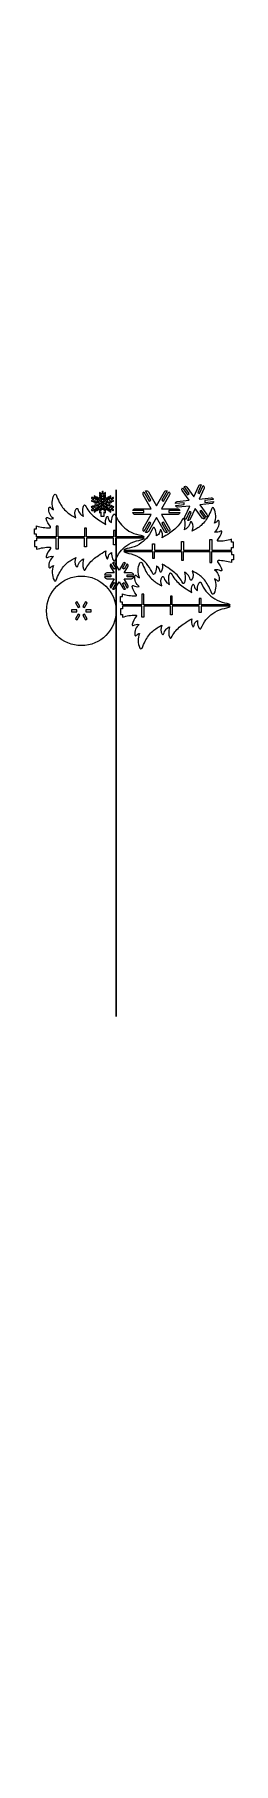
# Model space of a CAD drawing. Header units: centimetres. Extents: x -30 to 30, y -366 to 163.
import ezdxf

# ---------------------------------------------------------------- set-up
doc = ezdxf.new("R2010")
doc.units = ezdxf.units.CM
doc.header["$MEASUREMENT"] = 0
doc.layers.add('layer 1', color=7, linetype='Continuous')

msp = doc.modelspace()

# ---------------------------------------------------------------- linework, layer by layer
at = {"layer": 'layer 1', "lineweight": 9}
for points, knots in [([(-5.46707, -13.50664), (-5.46707, -7.62481), (-10.23522, -2.85664), (-16.11705, -2.85664), (-16.11705, -2.85664), (-21.99888, -2.85663), (-26.76705, -7.62478), (-26.76707, -13.50661), (-26.76707, -13.50661), (-26.76708, -19.38844), (-21.99894, -24.15661), (-16.11711, -24.15664), (-16.11711, -24.15664), (-10.23528, -24.15666), (-5.4671, -19.38852), (-5.46707, -13.5067), (-5.46617, 162.9479), (-5.46707, -366.41644), (-5.46707, -13.50664)], [0, 0, 0, 0, 0.2, 0.2, 0.2, 0.2, 0.4, 0.4, 0.4, 0.4, 0.6, 0.6, 0.6, 0.6, 1, 1, 1, 1.00006, 1.00006, 1.00006, 1.00006]), ([(-15.16487, 9.13107), (-15.16487, 10.01463), (-15.16487, 10.8982), (-15.16487, 11.78178), (-15.16487, 11.78178), (-14.96487, 11.78178), (-14.76488, 11.78178), (-14.56487, 11.78178), (-14.56487, 11.78178), (-14.56487, 10.8982), (-14.56487, 10.01463), (-14.56487, 9.13107), (-14.56487, 9.13107), (-11.81487, 9.13107), (-9.06488, 9.13107), (-6.31487, 9.13107), (-6.31487, 9.13107), (-6.31487, 9.79174), (-6.31487, 10.45243), (-6.31487, 11.11311), (-6.31487, 11.11311), (-6.11487, 11.11311), (-5.91488, 11.11311), (-5.71487, 11.11311), (-5.71487, 11.11311), (-5.71487, 10.45243), (-5.71487, 9.79174), (-5.71487, 9.13107), (-5.71487, 9.13107), (-2.75871, 9.13107), (0.19745, 9.13107), (3.1536, 9.13107), (3.1536, 9.13107), (2.70423, 9.62002), (1.65278, 9.71706), (0.71967, 9.96282), (0.71967, 9.96282), (-0.3947, 10.25632), (-1.34025, 10.76196), (-2.20917, 11.38395), (-2.20917, 11.38395), (-2.9861, 11.94009), (-3.70175, 12.58926), (-4.27941, 13.33623), (-4.27941, 13.33623), (-4.89314, 14.12983), (-5.3511, 15.03382), (-5.78922, 15.95188), (-5.78922, 15.95188), (-5.83148, 16.04043), (-5.91206, 16.09641), (-6.0098, 16.10511), (-6.0098, 16.10511), (-6.10752, 16.11379), (-6.19671, 16.07293), (-6.25395, 15.99324), (-6.25395, 15.99324), (-6.37604, 15.8232), (-6.48765, 15.64903), (-6.57411, 15.46494), (-6.57411, 15.46494), (-6.84581, 14.88654), (-6.86945, 14.21022), (-6.89309, 13.53388), (-6.89309, 13.53388), (-7.10345, 13.67551), (-7.31381, 13.81713), (-7.47452, 13.99374), (-7.47452, 13.99374), (-7.77971, 14.32912), (-7.90578, 14.79069), (-7.99067, 15.28125), (-7.99067, 15.28125), (-8.00381, 15.35716), (-8.05829, 15.41161), (-8.13422, 15.42472), (-8.13422, 15.42472), (-8.21013, 15.43782), (-8.27972, 15.40476), (-8.31753, 15.33763), (-8.31753, 15.33763), (-8.72843, 14.60821), (-8.8325, 13.77751), (-8.61422, 12.96927), (-8.61422, 12.96927), (-9.37949, 13.42747), (-10.14476, 13.88569), (-10.88654, 14.39431), (-10.88654, 14.39431), (-11.97699, 15.14205), (-13.01667, 15.99876), (-13.81125, 17.03883), (-13.81125, 17.03883), (-14.22846, 17.58496), (-14.5781, 18.18165), (-14.91426, 18.78841), (-14.91426, 18.78841), (-14.96202, 18.87462), (-15.04862, 18.92167), (-15.14694, 18.91485), (-15.14694, 18.91485), (-15.24527, 18.90802), (-15.32451, 18.84943), (-15.3599, 18.75745), (-15.3599, 18.75745), (-15.47942, 18.44671), (-15.58178, 18.13401), (-15.63401, 17.81554), (-15.63401, 17.81554), (-15.76188, 17.03602), (-15.58953, 16.22203), (-15.41718, 15.40806), (-15.41718, 15.40806), (-15.78012, 15.62782), (-16.14308, 15.8476), (-16.42265, 16.13695), (-16.42265, 16.13695), (-16.82301, 16.55133), (-17.05241, 17.10837), (-17.24625, 17.69509), (-17.24625, 17.69509), (-17.27753, 17.78974), (-17.35512, 17.85232), (-17.45426, 17.86285), (-17.45426, 17.86285), (-17.55339, 17.87338), (-17.6424, 17.8285), (-17.69286, 17.74252), (-17.69286, 17.74252), (-18.1962, 16.88493), (-18.23103, 15.89056), (-17.78739, 14.99929), (-17.78739, 14.99929), (-18.77075, 15.52314), (-19.75088, 16.05093), (-20.57577, 16.76938), (-20.57577, 16.76938), (-21.52919, 17.59978), (-22.27521, 18.68491), (-22.86825, 19.82265), (-22.86825, 19.82265), (-23.23482, 20.52592), (-23.54295, 21.2493), (-23.83575, 21.97795), (-23.83575, 21.97795), (-23.89145, 22.11655), (-24.0155, 22.19977), (-24.16487, 22.19875), (-24.16487, 22.19875), (-24.31425, 22.19773), (-24.43715, 22.11282), (-24.49094, 21.97347), (-24.49094, 21.97347), (-25.16876, 20.53174), (-25.22097, 18.93948), (-24.63908, 17.45644), (-24.63908, 17.45644), (-24.90302, 17.58076), (-25.16694, 17.7051), (-25.37525, 17.89122), (-25.37525, 17.89122), (-25.4558, 17.96319), (-25.52804, 18.0444), (-25.59504, 18.13141), (-25.59504, 18.13141), (-25.65767, 18.21271), (-25.75487, 18.24564), (-25.85402, 18.21912), (-25.85402, 18.21912), (-25.95317, 18.19258), (-26.02094, 18.11553), (-26.0346, 18.0138), (-26.0346, 18.0138), (-26.20749, 16.72575), (-25.71564, 15.52281), (-24.68982, 14.72487), (-24.68982, 14.72487), (-25.32099, 14.60053), (-25.95554, 14.70625), (-26.51232, 15.02848), (-26.51232, 15.02848), (-26.60201, 15.08038), (-26.70539, 15.0733), (-26.78715, 15.00966), (-26.78715, 15.00966), (-26.86893, 14.94601), (-26.90118, 14.84754), (-26.87289, 14.74785), (-26.87289, 14.74785), (-26.61719, 13.84692), (-26.18751, 13.01478), (-25.60104, 12.28464), (-25.60104, 12.28464), (-25.53995, 12.20857), (-25.52877, 12.11166), (-25.57097, 12.0237), (-25.57097, 12.0237), (-25.61315, 11.93572), (-25.69572, 11.88378), (-25.79328, 11.88381), (-25.79328, 11.88381), (-27.17018, 11.8843), (-28.53146, 12.09106), (-29.8464, 12.49941), (-29.8464, 12.49941), (-29.8464, 12.21871), (-29.8464, 11.93802), (-29.8464, 11.65732), (-29.8464, 11.65732), (-30.0464, 11.65732), (-30.24639, 11.65732), (-30.4464, 11.65732), (-30.4464, 11.65732), (-30.4464, 11.09593), (-30.4464, 10.53454), (-30.4464, 9.97315), (-30.4464, 9.97315), (-30.24639, 9.97315), (-30.0464, 9.97315), (-29.8464, 9.97315), (-29.8464, 9.97315), (-29.8464, 9.69246), (-29.8464, 9.41176), (-29.8464, 9.13107), (-29.8464, 9.13107), (-27.85256, 9.13107), (-25.85871, 9.13107), (-23.86487, 9.13107), (-23.86487, 9.13107), (-23.86487, 10.24045), (-23.86487, 11.34985), (-23.86487, 12.45925), (-23.86487, 12.45925), (-23.66487, 12.45925), (-23.46488, 12.45925), (-23.26487, 12.45925), (-23.26487, 12.45925), (-23.26487, 11.34985), (-23.26487, 10.24045), (-23.26487, 9.13107), (-23.26487, 9.13107), (-20.56487, 9.13107), (-17.86487, 9.13107), (-15.16487, 9.13107)], [0, 0, 0, 0, 0.016129032, 0.016129032, 0.016129032, 0.016129032, 0.032258065, 0.032258065, 0.032258065, 0.032258065, 0.048387097, 0.048387097, 0.048387097, 0.048387097, 0.064516129, 0.064516129, 0.064516129, 0.064516129, 0.080645161, 0.080645161, 0.080645161, 0.080645161, 0.096774194, 0.096774194, 0.096774194, 0.096774194, 0.112903226, 0.112903226, 0.112903226, 0.112903226, 0.129032258, 0.129032258, 0.129032258, 0.129032258, 0.14516129, 0.14516129, 0.14516129, 0.14516129, 0.161290323, 0.161290323, 0.161290323, 0.161290323, 0.177419355, 0.177419355, 0.177419355, 0.177419355, 0.193548387, 0.193548387, 0.193548387, 0.193548387, 0.209677419, 0.209677419, 0.209677419, 0.209677419, 0.225806452, 0.225806452, 0.225806452, 0.225806452, 0.241935484, 0.241935484, 0.241935484, 0.241935484, 0.258064516, 0.258064516, 0.258064516, 0.258064516, 0.274193548, 0.274193548, 0.274193548, 0.274193548, 0.290322581, 0.290322581, 0.290322581, 0.290322581, 0.306451613, 0.306451613, 0.306451613, 0.306451613, 0.322580645, 0.322580645, 0.322580645, 0.322580645, 0.338709677, 0.338709677, 0.338709677, 0.338709677, 0.35483871, 0.35483871, 0.35483871, 0.35483871, 0.370967742, 0.370967742, 0.370967742, 0.370967742, 0.387096774, 0.387096774, 0.387096774, 0.387096774, 0.403225806, 0.403225806, 0.403225806, 0.403225806, 0.419354839, 0.419354839, 0.419354839, 0.419354839, 0.435483871, 0.435483871, 0.435483871, 0.435483871, 0.451612903, 0.451612903, 0.451612903, 0.451612903, 0.467741935, 0.467741935, 0.467741935, 0.467741935, 0.483870968, 0.483870968, 0.483870968, 0.483870968, 0.5, 0.5, 0.5, 0.5, 0.516129032, 0.516129032, 0.516129032, 0.516129032, 0.532258065, 0.532258065, 0.532258065, 0.532258065, 0.548387097, 0.548387097, 0.548387097, 0.548387097, 0.564516129, 0.564516129, 0.564516129, 0.564516129, 0.580645161, 0.580645161, 0.580645161, 0.580645161, 0.596774194, 0.596774194, 0.596774194, 0.596774194, 0.612903226, 0.612903226, 0.612903226, 0.612903226, 0.629032258, 0.629032258, 0.629032258, 0.629032258, 0.64516129, 0.64516129, 0.64516129, 0.64516129, 0.661290323, 0.661290323, 0.661290323, 0.661290323, 0.677419355, 0.677419355, 0.677419355, 0.677419355, 0.693548387, 0.693548387, 0.693548387, 0.693548387, 0.709677419, 0.709677419, 0.709677419, 0.709677419, 0.725806452, 0.725806452, 0.725806452, 0.725806452, 0.741935484, 0.741935484, 0.741935484, 0.741935484, 0.758064516, 0.758064516, 0.758064516, 0.758064516, 0.774193548, 0.774193548, 0.774193548, 0.774193548, 0.790322581, 0.790322581, 0.790322581, 0.790322581, 0.806451613, 0.806451613, 0.806451613, 0.806451613, 0.822580645, 0.822580645, 0.822580645, 0.822580645, 0.838709677, 0.838709677, 0.838709677, 0.838709677, 0.85483871, 0.85483871, 0.85483871, 0.85483871, 0.870967742, 0.870967742, 0.870967742, 0.870967742, 0.887096774, 0.887096774, 0.887096774, 0.887096774, 0.903225806, 0.903225806, 0.903225806, 0.903225806, 0.919354839, 0.919354839, 0.919354839, 0.919354839, 0.935483871, 0.935483871, 0.935483871, 0.935483871, 0.951612903, 0.951612903, 0.951612903, 0.951612903, 0.967741935, 0.967741935, 0.967741935, 0.967741935, 1, 1, 1, 1]), ([(-7.73508, 17.08405), (-7.73508, 17.08405), (-8.14799, 17.32243), (-8.14799, 17.32243), (-8.14799, 17.32243), (-8.14799, 17.32243), (-8.22752, 18.23155), (-8.22752, 18.23155), (-8.22752, 18.23155), (-8.22752, 18.23155), (-8.74838, 18.53227), (-8.74838, 18.53227), (-8.74838, 18.53227), (-8.74838, 18.53227), (-8.70063, 17.99316), (-8.70063, 17.99316), (-8.70063, 17.99316), (-8.70063, 17.99316), (-8.42721, 17.80014), (-8.42721, 17.80014), (-8.42721, 17.80014), (-8.42721, 17.80014), (-8.42721, 17.40433), (-8.42721, 17.40433), (-8.42721, 17.40433), (-8.42721, 17.40433), (-8.68164, 17.58288), (-8.68164, 17.58288), (-8.68164, 17.58288), (-8.68164, 17.58288), (-8.65422, 17.27326), (-8.65422, 17.27326), (-8.65422, 17.27326), (-8.65422, 17.27326), (-8.997, 17.47117), (-8.997, 17.47117), (-8.997, 17.47117), (-8.997, 17.47117), (-9.02747, 17.80447), (-9.02747, 17.80447), (-9.02747, 17.80447), (-9.02747, 17.80447), (-9.47048, 18.11536), (-9.47048, 18.11536), (-9.47048, 18.11536), (-9.47048, 18.11536), (-9.47048, 17.51394), (-9.47048, 17.51394), (-9.47048, 17.51394), (-9.47048, 17.51394), (-8.72292, 16.9905), (-8.72292, 16.9905), (-8.72292, 16.9905), (-8.72292, 16.9905), (-8.72292, 16.51372), (-8.72292, 16.51372), (-8.72292, 16.51372), (-8.72292, 16.51372), (-9.11376, 16.7874), (-9.11376, 16.7874), (-9.11376, 16.7874), (-9.11376, 16.7874), (-9.11376, 15.53133), (-9.11376, 15.53133), (-9.11376, 15.53133), (-9.11376, 15.53133), (-10.15326, 15.53133), (-10.15326, 15.53133), (-10.15326, 15.53133), (-10.15326, 15.53133), (-10.15326, 16.7874), (-10.15326, 16.7874), (-10.15326, 16.7874), (-10.15326, 16.7874), (-10.5441, 16.51372), (-10.5441, 16.51372), (-10.5441, 16.51372), (-10.5441, 16.51372), (-10.5441, 16.9905), (-10.5441, 16.9905), (-10.5441, 16.9905), (-10.5441, 16.9905), (-9.79655, 17.51394), (-9.79655, 17.51394), (-9.79655, 17.51394), (-9.79655, 17.51394), (-9.79655, 18.11536), (-9.79655, 18.11536), (-9.79655, 18.11536), (-9.79655, 18.11536), (-10.23956, 17.80447), (-10.23956, 17.80447), (-10.23956, 17.80447), (-10.23956, 17.80447), (-10.27002, 17.47117), (-10.27002, 17.47117), (-10.27002, 17.47117), (-10.27002, 17.47117), (-10.6128, 17.27326), (-10.6128, 17.27326), (-10.6128, 17.27326), (-10.6128, 17.27326), (-10.58538, 17.58288), (-10.58538, 17.58288), (-10.58538, 17.58288), (-10.58538, 17.58288), (-10.83981, 17.40433), (-10.83981, 17.40433), (-10.83981, 17.40433), (-10.83981, 17.40433), (-10.83981, 17.80014), (-10.83981, 17.80014), (-10.83981, 17.80014), (-10.83981, 17.80014), (-10.56639, 17.99316), (-10.56639, 17.99316), (-10.56639, 17.99316), (-10.56639, 17.99316), (-10.51865, 18.53227), (-10.51865, 18.53227), (-10.51865, 18.53227), (-10.51865, 18.53227), (-11.03951, 18.23155), (-11.03951, 18.23155), (-11.03951, 18.23155), (-11.03951, 18.23155), (-11.11904, 17.32243), (-11.11904, 17.32243), (-11.11904, 17.32243), (-11.11904, 17.32243), (-11.53194, 17.08405), (-11.53194, 17.08405), (-11.53194, 17.08405), (-11.53194, 17.08405), (-11.4524, 17.99317), (-11.4524, 17.99317), (-11.4524, 17.99317), (-11.4524, 17.99317), (-11.68416, 17.85936), (-11.68416, 17.85936), (-11.68416, 17.85936), (-11.68416, 17.85936), (-11.76369, 16.95025), (-11.76369, 16.95025), (-11.76369, 16.95025), (-11.76369, 16.95025), (-12.1766, 16.71186), (-12.1766, 16.71186), (-12.1766, 16.71186), (-12.1766, 16.71186), (-12.09705, 17.62098), (-12.09705, 17.62098), (-12.09705, 17.62098), (-12.09705, 17.62098), (-12.75648, 17.24025), (-12.75648, 17.24025), (-12.75648, 17.24025), (-12.80693, 17.21113), (-12.86909, 17.21113), (-12.91953, 17.24025), (-12.91953, 17.24025), (-12.96998, 17.26938), (-13.00104, 17.3232), (-13.00104, 17.38144), (-13.00104, 17.38144), (-13.00104, 17.4397), (-12.96998, 17.49352), (-12.91953, 17.52265), (-12.91953, 17.52265), (-12.91953, 17.52265), (-12.2601, 17.90337), (-12.2601, 17.90337), (-12.2601, 17.90337), (-12.2601, 17.90337), (-13.08719, 18.28905), (-13.08719, 18.28905), (-13.08719, 18.28905), (-13.08719, 18.28905), (-12.67428, 18.52743), (-12.67428, 18.52743), (-12.67428, 18.52743), (-12.67428, 18.52743), (-11.8472, 18.14176), (-11.8472, 18.14176), (-11.8472, 18.14176), (-11.8472, 18.14176), (-11.61545, 18.27556), (-11.61545, 18.27556), (-11.61545, 18.27556), (-11.61545, 18.27556), (-12.44253, 18.66124), (-12.44253, 18.66124), (-12.44253, 18.66124), (-12.44253, 18.66124), (-12.02963, 18.89962), (-12.02963, 18.89962), (-12.02963, 18.89962), (-12.02963, 18.89962), (-11.20254, 18.51394), (-11.20254, 18.51394), (-11.20254, 18.51394), (-11.20254, 18.51394), (-10.6817, 18.81466), (-10.6817, 18.81466), (-10.6817, 18.81466), (-10.6817, 18.81466), (-11.17244, 19.04287), (-11.17244, 19.04287), (-11.17244, 19.04287), (-11.17244, 19.04287), (-11.47632, 18.90261), (-11.47632, 18.90261), (-11.47632, 18.90261), (-11.47632, 18.90261), (-11.81909, 19.1005), (-11.81909, 19.1005), (-11.81909, 19.1005), (-11.81909, 19.1005), (-11.53725, 19.23157), (-11.53725, 19.23157), (-11.53725, 19.23157), (-11.53725, 19.23157), (-11.81909, 19.36263), (-11.81909, 19.36263), (-11.81909, 19.36263), (-11.81909, 19.36263), (-11.47632, 19.56054), (-11.47632, 19.56054), (-11.47632, 19.56054), (-11.47632, 19.56054), (-11.17244, 19.42026), (-11.17244, 19.42026), (-11.17244, 19.42026), (-11.17244, 19.42026), (-10.6817, 19.64847), (-10.6817, 19.64847), (-10.6817, 19.64847), (-10.6817, 19.64847), (-11.20254, 19.94919), (-11.20254, 19.94919), (-11.20254, 19.94919), (-11.20254, 19.94919), (-12.02963, 19.56351), (-12.02963, 19.56351), (-12.02963, 19.56351), (-12.02963, 19.56351), (-12.44253, 19.8019), (-12.44253, 19.8019), (-12.44253, 19.8019), (-12.44253, 19.8019), (-11.61545, 20.18757), (-11.61545, 20.18757), (-11.61545, 20.18757), (-11.61545, 20.18757), (-11.8472, 20.32138), (-11.8472, 20.32138), (-11.8472, 20.32138), (-11.8472, 20.32138), (-12.67428, 19.9357), (-12.67428, 19.9357), (-12.67428, 19.9357), (-12.67428, 19.9357), (-13.08719, 20.17408), (-13.08719, 20.17408), (-13.08719, 20.17408), (-13.08719, 20.17408), (-12.2601, 20.55976), (-12.2601, 20.55976), (-12.2601, 20.55976), (-12.2601, 20.55976), (-12.91953, 20.94048), (-12.91953, 20.94048), (-12.91953, 20.94048), (-12.96998, 20.96961), (-13.00104, 21.02343), (-13.00104, 21.08169), (-13.00104, 21.08169), (-13.00104, 21.13993), (-12.96998, 21.19375), (-12.91953, 21.22288), (-12.91953, 21.22288), (-12.86909, 21.252), (-12.80693, 21.252), (-12.75648, 21.22288), (-12.75648, 21.22288), (-12.75648, 21.22288), (-12.09705, 20.84215), (-12.09705, 20.84215), (-12.09705, 20.84215), (-12.09705, 20.84215), (-12.1766, 21.75127), (-12.1766, 21.75127), (-12.1766, 21.75127), (-12.1766, 21.75127), (-11.76369, 21.51288), (-11.76369, 21.51288), (-11.76369, 21.51288), (-11.76369, 21.51288), (-11.68416, 20.60377), (-11.68416, 20.60377), (-11.68416, 20.60377), (-11.68416, 20.60377), (-11.4524, 20.46997), (-11.4524, 20.46997), (-11.4524, 20.46997), (-11.4524, 20.46997), (-11.53194, 21.37908), (-11.53194, 21.37908), (-11.53194, 21.37908), (-11.53194, 21.37908), (-11.11904, 21.1407), (-11.11904, 21.1407), (-11.11904, 21.1407), (-11.11904, 21.1407), (-11.03951, 20.23158), (-11.03951, 20.23158), (-11.03951, 20.23158), (-11.03951, 20.23158), (-10.51865, 19.93086), (-10.51865, 19.93086), (-10.51865, 19.93086), (-10.51865, 19.93086), (-10.56639, 20.46997), (-10.56639, 20.46997), (-10.56639, 20.46997), (-10.56639, 20.46997), (-10.83981, 20.66301), (-10.83981, 20.66301), (-10.83981, 20.66301), (-10.83981, 20.66301), (-10.83981, 21.0588), (-10.83981, 21.0588), (-10.83981, 21.0588), (-10.83981, 21.0588), (-10.58538, 20.88025), (-10.58538, 20.88025), (-10.58538, 20.88025), (-10.58538, 20.88025), (-10.6128, 21.18987), (-10.6128, 21.18987), (-10.6128, 21.18987), (-10.6128, 21.18987), (-10.27002, 20.99197), (-10.27002, 20.99197), (-10.27002, 20.99197), (-10.27002, 20.99197), (-10.23956, 20.65866), (-10.23956, 20.65866), (-10.23956, 20.65866), (-10.23956, 20.65866), (-9.79655, 20.34777), (-9.79655, 20.34777), (-9.79655, 20.34777), (-9.79655, 20.34777), (-9.79655, 20.94919), (-9.79655, 20.94919), (-9.79655, 20.94919), (-9.79655, 20.94919), (-10.5441, 21.47263), (-10.5441, 21.47263), (-10.5441, 21.47263), (-10.5441, 21.47263), (-10.5441, 21.94941), (-10.5441, 21.94941), (-10.5441, 21.94941), (-10.5441, 21.94941), (-9.79655, 21.42597), (-9.79655, 21.42597), (-9.79655, 21.42597), (-9.79655, 21.42597), (-9.79655, 21.69358), (-9.79655, 21.69358), (-9.79655, 21.69358), (-9.79655, 21.69358), (-10.5441, 22.21702), (-10.5441, 22.21702), (-10.5441, 22.21702), (-10.5441, 22.21702), (-10.5441, 22.69378), (-10.5441, 22.69378), (-10.5441, 22.69378), (-10.5441, 22.69378), (-9.79655, 22.17036), (-9.79655, 22.17036), (-9.79655, 22.17036), (-9.79655, 22.17036), (-9.79655, 22.9318), (-9.79655, 22.9318), (-9.79655, 22.9318), (-9.79655, 22.99005), (-9.76548, 23.04387), (-9.71504, 23.073), (-9.71504, 23.073), (-9.66459, 23.10211), (-9.60243, 23.10211), (-9.55199, 23.073), (-9.55199, 23.073), (-9.50154, 23.04387), (-9.47048, 22.99005), (-9.47048, 22.9318), (-9.47048, 22.9318), (-9.47048, 22.9318), (-9.47048, 22.17036), (-9.47048, 22.17036), (-9.47048, 22.17036), (-9.47048, 22.17036), (-8.72292, 22.69378), (-8.72292, 22.69378), (-8.72292, 22.69378), (-8.72292, 22.69378), (-8.72292, 22.21702), (-8.72292, 22.21702), (-8.72292, 22.21702), (-8.72292, 22.21702), (-9.47048, 21.69358), (-9.47048, 21.69358), (-9.47048, 21.69358), (-9.47048, 21.69358), (-9.47048, 21.42597), (-9.47048, 21.42597), (-9.47048, 21.42597), (-9.47048, 21.42597), (-8.72292, 21.94941), (-8.72292, 21.94941), (-8.72292, 21.94941), (-8.72292, 21.94941), (-8.72292, 21.47263), (-8.72292, 21.47263), (-8.72292, 21.47263), (-8.72292, 21.47263), (-9.47048, 20.94919), (-9.47048, 20.94919), (-9.47048, 20.94919), (-9.47048, 20.94919), (-9.47048, 20.34777), (-9.47048, 20.34777), (-9.47048, 20.34777), (-9.47048, 20.34777), (-9.02747, 20.65866), (-9.02747, 20.65866), (-9.02747, 20.65866), (-9.02747, 20.65866), (-8.997, 20.99197), (-8.997, 20.99197), (-8.997, 20.99197), (-8.997, 20.99197), (-8.65422, 21.18987), (-8.65422, 21.18987), (-8.65422, 21.18987), (-8.65422, 21.18987), (-8.68164, 20.88025), (-8.68164, 20.88025), (-8.68164, 20.88025), (-8.68164, 20.88025), (-8.42721, 21.0588), (-8.42721, 21.0588), (-8.42721, 21.0588), (-8.42721, 21.0588), (-8.42721, 20.66301), (-8.42721, 20.66301), (-8.42721, 20.66301), (-8.42721, 20.66301), (-8.70063, 20.46997), (-8.70063, 20.46997), (-8.70063, 20.46997), (-8.70063, 20.46997), (-8.74838, 19.93086), (-8.74838, 19.93086), (-8.74838, 19.93086), (-8.74838, 19.93086), (-8.22752, 20.23158), (-8.22752, 20.23158), (-8.22752, 20.23158), (-8.22752, 20.23158), (-8.14799, 21.1407), (-8.14799, 21.1407), (-8.14799, 21.1407), (-8.14799, 21.1407), (-7.73508, 21.37908), (-7.73508, 21.37908), (-7.73508, 21.37908), (-7.73508, 21.37908), (-7.81463, 20.46997), (-7.81463, 20.46997), (-7.81463, 20.46997), (-7.81463, 20.46997), (-7.58286, 20.60377), (-7.58286, 20.60377), (-7.58286, 20.60377), (-7.58286, 20.60377), (-7.50333, 21.51288), (-7.50333, 21.51288), (-7.50333, 21.51288), (-7.50333, 21.51288), (-7.09043, 21.75127), (-7.09043, 21.75127), (-7.09043, 21.75127), (-7.09043, 21.75127), (-7.16997, 20.84215), (-7.16997, 20.84215), (-7.16997, 20.84215), (-7.16997, 20.84215), (-6.51054, 21.22288), (-6.51054, 21.22288), (-6.51054, 21.22288), (-6.4601, 21.252), (-6.39794, 21.252), (-6.34749, 21.22288), (-6.34749, 21.22288), (-6.29705, 21.19375), (-6.26598, 21.13993), (-6.26598, 21.08169), (-6.26598, 21.08169), (-6.26598, 21.02343), (-6.29705, 20.96961), (-6.34749, 20.94048), (-6.34749, 20.94048), (-6.34749, 20.94048), (-7.00692, 20.55976), (-7.00692, 20.55976), (-7.00692, 20.55976), (-7.00692, 20.55976), (-6.17985, 20.17408), (-6.17985, 20.17408), (-6.17985, 20.17408), (-6.17985, 20.17408), (-6.59274, 19.9357), (-6.59274, 19.9357), (-6.59274, 19.9357), (-6.59274, 19.9357), (-7.41983, 20.32138), (-7.41983, 20.32138), (-7.41983, 20.32138), (-7.41983, 20.32138), (-7.65158, 20.18757), (-7.65158, 20.18757), (-7.65158, 20.18757), (-7.65158, 20.18757), (-6.82449, 19.8019), (-6.82449, 19.8019), (-6.82449, 19.8019), (-6.82449, 19.8019), (-7.2374, 19.56351), (-7.2374, 19.56351), (-7.2374, 19.56351), (-7.2374, 19.56351), (-8.06448, 19.94919), (-8.06448, 19.94919), (-8.06448, 19.94919), (-8.06448, 19.94919), (-8.58534, 19.64847), (-8.58534, 19.64847), (-8.58534, 19.64847), (-8.58534, 19.64847), (-8.09459, 19.42026), (-8.09459, 19.42026), (-8.09459, 19.42026), (-8.09459, 19.42026), (-7.7907, 19.56054), (-7.7907, 19.56054), (-7.7907, 19.56054), (-7.7907, 19.56054), (-7.44794, 19.36263), (-7.44794, 19.36263), (-7.44794, 19.36263), (-7.44794, 19.36263), (-7.72977, 19.23157), (-7.72977, 19.23157), (-7.72977, 19.23157), (-7.72977, 19.23157), (-7.44794, 19.1005), (-7.44794, 19.1005), (-7.44794, 19.1005), (-7.44794, 19.1005), (-7.7907, 18.90261), (-7.7907, 18.90261), (-7.7907, 18.90261), (-7.7907, 18.90261), (-8.09459, 19.04287), (-8.09459, 19.04287), (-8.09459, 19.04287), (-8.09459, 19.04287), (-8.58534, 18.81466), (-8.58534, 18.81466), (-8.58534, 18.81466), (-8.58534, 18.81466), (-8.06448, 18.51394), (-8.06448, 18.51394), (-8.06448, 18.51394), (-8.06448, 18.51394), (-7.2374, 18.89962), (-7.2374, 18.89962), (-7.2374, 18.89962), (-7.2374, 18.89962), (-6.82449, 18.66124), (-6.82449, 18.66124), (-6.82449, 18.66124), (-6.82449, 18.66124), (-7.65158, 18.27556), (-7.65158, 18.27556), (-7.65158, 18.27556), (-7.65158, 18.27556), (-7.41983, 18.14176), (-7.41983, 18.14176), (-7.41983, 18.14176), (-7.41983, 18.14176), (-6.59274, 18.52743), (-6.59274, 18.52743), (-6.59274, 18.52743), (-6.59274, 18.52743), (-6.17985, 18.28905), (-6.17985, 18.28905), (-6.17985, 18.28905), (-6.17985, 18.28905), (-7.00692, 17.90337), (-7.00692, 17.90337), (-7.00692, 17.90337), (-7.00692, 17.90337), (-6.34749, 17.52265), (-6.34749, 17.52265), (-6.34749, 17.52265), (-6.29705, 17.49352), (-6.26598, 17.4397), (-6.26598, 17.38144), (-6.26598, 17.38144), (-6.26598, 17.3232), (-6.29705, 17.26938), (-6.34749, 17.24025), (-6.34749, 17.24025), (-6.39794, 17.21113), (-6.4601, 17.21113), (-6.51054, 17.24025), (-6.51054, 17.24025), (-6.51054, 17.24025), (-7.16997, 17.62098), (-7.16997, 17.62098), (-7.16997, 17.62098), (-7.16997, 17.62098), (-7.09043, 16.71186), (-7.09043, 16.71186), (-7.09043, 16.71186), (-7.09043, 16.71186), (-7.50333, 16.95025), (-7.50333, 16.95025), (-7.50333, 16.95025), (-7.50333, 16.95025), (-7.58286, 17.85936), (-7.58286, 17.85936), (-7.58286, 17.85936), (-7.58286, 17.85936), (-7.81463, 17.99317), (-7.81463, 17.99317), (-7.81463, 17.99317), (-7.81463, 17.99317), (-7.73508, 17.08405), (-7.73508, 17.08405)], [0, 0, 0, 0, 0.006060606, 0.006060606, 0.006060606, 0.006060606, 0.012121212, 0.012121212, 0.012121212, 0.012121212, 0.018181818, 0.018181818, 0.018181818, 0.018181818, 0.024242424, 0.024242424, 0.024242424, 0.024242424, 0.03030303, 0.03030303, 0.03030303, 0.03030303, 0.036363636, 0.036363636, 0.036363636, 0.036363636, 0.042424242, 0.042424242, 0.042424242, 0.042424242, 0.048484848, 0.048484848, 0.048484848, 0.048484848, 0.054545455, 0.054545455, 0.054545455, 0.054545455, 0.060606061, 0.060606061, 0.060606061, 0.060606061, 0.066666667, 0.066666667, 0.066666667, 0.066666667, 0.072727273, 0.072727273, 0.072727273, 0.072727273, 0.078787879, 0.078787879, 0.078787879, 0.078787879, 0.084848485, 0.084848485, 0.084848485, 0.084848485, 0.090909091, 0.090909091, 0.090909091, 0.090909091, 0.096969697, 0.096969697, 0.096969697, 0.096969697, 0.103030303, 0.103030303, 0.103030303, 0.103030303, 0.109090909, 0.109090909, 0.109090909, 0.109090909, 0.115151515, 0.115151515, 0.115151515, 0.115151515, 0.121212121, 0.121212121, 0.121212121, 0.121212121, 0.127272727, 0.127272727, 0.127272727, 0.127272727, 0.133333333, 0.133333333, 0.133333333, 0.133333333, 0.139393939, 0.139393939, 0.139393939, 0.139393939, 0.145454545, 0.145454545, 0.145454545, 0.145454545, 0.151515152, 0.151515152, 0.151515152, 0.151515152, 0.157575758, 0.157575758, 0.157575758, 0.157575758, 0.163636364, 0.163636364, 0.163636364, 0.163636364, 0.16969697, 0.16969697, 0.16969697, 0.16969697, 0.175757576, 0.175757576, 0.175757576, 0.175757576, 0.181818182, 0.181818182, 0.181818182, 0.181818182, 0.187878788, 0.187878788, 0.187878788, 0.187878788, 0.193939394, 0.193939394, 0.193939394, 0.193939394, 0.2, 0.2, 0.2, 0.2, 0.206060606, 0.206060606, 0.206060606, 0.206060606, 0.212121212, 0.212121212, 0.212121212, 0.212121212, 0.218181818, 0.218181818, 0.218181818, 0.218181818, 0.224242424, 0.224242424, 0.224242424, 0.224242424, 0.23030303, 0.23030303, 0.23030303, 0.23030303, 0.236363636, 0.236363636, 0.236363636, 0.236363636, 0.242424242, 0.242424242, 0.242424242, 0.242424242, 0.248484848, 0.248484848, 0.248484848, 0.248484848, 0.254545455, 0.254545455, 0.254545455, 0.254545455, 0.260606061, 0.260606061, 0.260606061, 0.260606061, 0.266666667, 0.266666667, 0.266666667, 0.266666667, 0.272727273, 0.272727273, 0.272727273, 0.272727273, 0.278787879, 0.278787879, 0.278787879, 0.278787879, 0.284848485, 0.284848485, 0.284848485, 0.284848485, 0.290909091, 0.290909091, 0.290909091, 0.290909091, 0.296969697, 0.296969697, 0.296969697, 0.296969697, 0.303030303, 0.303030303, 0.303030303, 0.303030303, 0.309090909, 0.309090909, 0.309090909, 0.309090909, 0.315151515, 0.315151515, 0.315151515, 0.315151515, 0.321212121, 0.321212121, 0.321212121, 0.321212121, 0.327272727, 0.327272727, 0.327272727, 0.327272727, 0.333333333, 0.333333333, 0.333333333, 0.333333333, 0.339393939, 0.339393939, 0.339393939, 0.339393939, 0.345454545, 0.345454545, 0.345454545, 0.345454545, 0.351515152, 0.351515152, 0.351515152, 0.351515152, 0.357575758, 0.357575758, 0.357575758, 0.357575758, 0.363636364, 0.363636364, 0.363636364, 0.363636364, 0.36969697, 0.36969697, 0.36969697, 0.36969697, 0.375757576, 0.375757576, 0.375757576, 0.375757576, 0.381818182, 0.381818182, 0.381818182, 0.381818182, 0.387878788, 0.387878788, 0.387878788, 0.387878788, 0.393939394, 0.393939394, 0.393939394, 0.393939394, 0.4, 0.4, 0.4, 0.4, 0.406060606, 0.406060606, 0.406060606, 0.406060606, 0.412121212, 0.412121212, 0.412121212, 0.412121212, 0.418181818, 0.418181818, 0.418181818, 0.418181818, 0.424242424, 0.424242424, 0.424242424, 0.424242424, 0.43030303, 0.43030303, 0.43030303, 0.43030303, 0.436363636, 0.436363636, 0.436363636, 0.436363636, 0.442424242, 0.442424242, 0.442424242, 0.442424242, 0.448484848, 0.448484848, 0.448484848, 0.448484848, 0.454545455, 0.454545455, 0.454545455, 0.454545455, 0.460606061, 0.460606061, 0.460606061, 0.460606061, 0.466666667, 0.466666667, 0.466666667, 0.466666667, 0.472727273, 0.472727273, 0.472727273, 0.472727273, 0.478787879, 0.478787879, 0.478787879, 0.478787879, 0.484848485, 0.484848485, 0.484848485, 0.484848485, 0.490909091, 0.490909091, 0.490909091, 0.490909091, 0.496969697, 0.496969697, 0.496969697, 0.496969697, 0.503030303, 0.503030303, 0.503030303, 0.503030303, 0.509090909, 0.509090909, 0.509090909, 0.509090909, 0.515151515, 0.515151515, 0.515151515, 0.515151515, 0.521212121, 0.521212121, 0.521212121, 0.521212121, 0.527272727, 0.527272727, 0.527272727, 0.527272727, 0.533333333, 0.533333333, 0.533333333, 0.533333333, 0.539393939, 0.539393939, 0.539393939, 0.539393939, 0.545454545, 0.545454545, 0.545454545, 0.545454545, 0.551515152, 0.551515152, 0.551515152, 0.551515152, 0.557575758, 0.557575758, 0.557575758, 0.557575758, 0.563636364, 0.563636364, 0.563636364, 0.563636364, 0.56969697, 0.56969697, 0.56969697, 0.56969697, 0.575757576, 0.575757576, 0.575757576, 0.575757576, 0.581818182, 0.581818182, 0.581818182, 0.581818182, 0.587878788, 0.587878788, 0.587878788, 0.587878788, 0.593939394, 0.593939394, 0.593939394, 0.593939394, 0.6, 0.6, 0.6, 0.6, 0.606060606, 0.606060606, 0.606060606, 0.606060606, 0.612121212, 0.612121212, 0.612121212, 0.612121212, 0.618181818, 0.618181818, 0.618181818, 0.618181818, 0.624242424, 0.624242424, 0.624242424, 0.624242424, 0.63030303, 0.63030303, 0.63030303, 0.63030303, 0.636363636, 0.636363636, 0.636363636, 0.636363636, 0.642424242, 0.642424242, 0.642424242, 0.642424242, 0.648484848, 0.648484848, 0.648484848, 0.648484848, 0.654545455, 0.654545455, 0.654545455, 0.654545455, 0.660606061, 0.660606061, 0.660606061, 0.660606061, 0.666666667, 0.666666667, 0.666666667, 0.666666667, 0.672727273, 0.672727273, 0.672727273, 0.672727273, 0.678787879, 0.678787879, 0.678787879, 0.678787879, 0.684848485, 0.684848485, 0.684848485, 0.684848485, 0.690909091, 0.690909091, 0.690909091, 0.690909091, 0.696969697, 0.696969697, 0.696969697, 0.696969697, 0.703030303, 0.703030303, 0.703030303, 0.703030303, 0.709090909, 0.709090909, 0.709090909, 0.709090909, 0.715151515, 0.715151515, 0.715151515, 0.715151515, 0.721212121, 0.721212121, 0.721212121, 0.721212121, 0.727272727, 0.727272727, 0.727272727, 0.727272727, 0.733333333, 0.733333333, 0.733333333, 0.733333333, 0.739393939, 0.739393939, 0.739393939, 0.739393939, 0.745454545, 0.745454545, 0.745454545, 0.745454545, 0.751515152, 0.751515152, 0.751515152, 0.751515152, 0.757575758, 0.757575758, 0.757575758, 0.757575758, 0.763636364, 0.763636364, 0.763636364, 0.763636364, 0.76969697, 0.76969697, 0.76969697, 0.76969697, 0.775757576, 0.775757576, 0.775757576, 0.775757576, 0.781818182, 0.781818182, 0.781818182, 0.781818182, 0.787878788, 0.787878788, 0.787878788, 0.787878788, 0.793939394, 0.793939394, 0.793939394, 0.793939394, 0.8, 0.8, 0.8, 0.8, 0.806060606, 0.806060606, 0.806060606, 0.806060606, 0.812121212, 0.812121212, 0.812121212, 0.812121212, 0.818181818, 0.818181818, 0.818181818, 0.818181818, 0.824242424, 0.824242424, 0.824242424, 0.824242424, 0.83030303, 0.83030303, 0.83030303, 0.83030303, 0.836363636, 0.836363636, 0.836363636, 0.836363636, 0.842424242, 0.842424242, 0.842424242, 0.842424242, 0.848484848, 0.848484848, 0.848484848, 0.848484848, 0.854545455, 0.854545455, 0.854545455, 0.854545455, 0.860606061, 0.860606061, 0.860606061, 0.860606061, 0.866666667, 0.866666667, 0.866666667, 0.866666667, 0.872727273, 0.872727273, 0.872727273, 0.872727273, 0.878787879, 0.878787879, 0.878787879, 0.878787879, 0.884848485, 0.884848485, 0.884848485, 0.884848485, 0.890909091, 0.890909091, 0.890909091, 0.890909091, 0.896969697, 0.896969697, 0.896969697, 0.896969697, 0.903030303, 0.903030303, 0.903030303, 0.903030303, 0.909090909, 0.909090909, 0.909090909, 0.909090909, 0.915151515, 0.915151515, 0.915151515, 0.915151515, 0.921212121, 0.921212121, 0.921212121, 0.921212121, 0.927272727, 0.927272727, 0.927272727, 0.927272727, 0.933333333, 0.933333333, 0.933333333, 0.933333333, 0.939393939, 0.939393939, 0.939393939, 0.939393939, 0.945454545, 0.945454545, 0.945454545, 0.945454545, 0.951515152, 0.951515152, 0.951515152, 0.951515152, 0.957575758, 0.957575758, 0.957575758, 0.957575758, 0.963636364, 0.963636364, 0.963636364, 0.963636364, 0.96969697, 0.96969697, 0.96969697, 0.96969697, 0.975757576, 0.975757576, 0.975757576, 0.975757576, 0.981818182, 0.981818182, 0.981818182, 0.981818182, 0.987878788, 0.987878788, 0.987878788, 0.987878788, 1, 1, 1, 1]), ([(4.6709, 13.6924), (4.6709, 13.6924), (5.19051, 13.3924), (5.19051, 13.3924), (5.19051, 13.3924), (5.19051, 13.3924), (3.52643, 10.51011), (3.52643, 10.51011), (3.52643, 10.51011), (3.86154, 10.39696), (4.22975, 10.53384), (4.409, 10.83874), (4.409, 10.83874), (4.409, 10.83874), (6.85476, 15.07495), (6.85476, 15.07495), (6.85476, 15.07495), (6.85476, 15.07495), (9.30036, 10.83904), (9.30036, 10.83904), (9.30036, 10.83904), (9.47987, 10.53429), (9.84791, 10.39699), (10.18293, 10.51041), (10.18293, 10.51041), (10.18293, 10.51041), (8.51883, 13.39269), (8.51883, 13.39269), (8.51883, 13.39269), (8.51883, 13.39269), (9.03845, 13.69269), (9.03845, 13.69269), (9.03845, 13.69269), (9.03845, 13.69269), (10.70255, 10.81041), (10.70255, 10.81041), (10.70255, 10.81041), (10.96808, 11.04405), (11.03366, 11.43136), (10.85921, 11.73904), (10.85921, 11.73904), (10.85921, 11.73904), (8.41344, 15.97525), (8.41344, 15.97525), (8.41344, 15.97525), (8.41344, 15.97525), (13.30464, 15.97525), (13.30464, 15.97525), (13.30464, 15.97525), (13.65833, 15.97833), (13.96125, 16.22841), (14.03054, 16.57525), (14.03054, 16.57525), (14.03054, 16.57525), (10.70235, 16.57525), (10.70235, 16.57525), (10.70235, 16.57525), (10.70235, 16.57525), (10.70235, 17.17525), (10.70235, 17.17525), (10.70235, 17.17525), (10.70235, 17.17525), (14.03054, 17.17525), (14.03054, 17.17525), (14.03054, 17.17525), (13.96095, 17.52204), (13.65833, 17.77248), (13.30464, 17.77525), (13.30464, 17.77525), (13.30464, 17.77525), (8.4131, 17.77525), (8.4131, 17.77525), (8.4131, 17.77525), (8.4131, 17.77525), (10.8587, 22.01116), (10.8587, 22.01116), (10.8587, 22.01116), (11.03288, 22.31899), (10.96776, 22.70638), (10.70202, 22.9398), (10.70202, 22.9398), (10.70202, 22.9398), (9.03794, 20.05752), (9.03794, 20.05752), (9.03794, 20.05752), (9.03794, 20.05752), (8.51832, 20.35752), (8.51832, 20.35752), (8.51832, 20.35752), (8.51832, 20.35752), (10.18241, 23.2398), (10.18241, 23.2398), (10.18241, 23.2398), (9.84729, 23.35294), (9.47909, 23.21607), (9.29985, 22.91116), (9.29985, 22.91116), (9.29985, 22.91116), (6.85407, 18.67495), (6.85407, 18.67495), (6.85407, 18.67495), (6.85407, 18.67495), (4.40847, 22.91086), (4.40847, 22.91086), (4.40847, 22.91086), (4.22897, 23.21562), (3.86093, 23.35291), (3.5259, 23.23951), (3.5259, 23.23951), (3.5259, 23.23951), (5.19, 20.35722), (5.19, 20.35722), (5.19, 20.35722), (5.19, 20.35722), (4.67039, 20.05722), (4.67039, 20.05722), (4.67039, 20.05722), (4.67039, 20.05722), (3.00629, 22.93951), (3.00629, 22.93951), (3.00629, 22.93951), (2.74076, 22.70586), (2.67519, 22.31854), (2.84963, 22.01086), (2.84963, 22.01086), (2.84963, 22.01086), (5.29541, 17.77465), (5.29541, 17.77465), (5.29541, 17.77465), (5.29541, 17.77465), (0.40419, 17.77465), (0.40419, 17.77465), (0.40419, 17.77465), (0.05052, 17.77159), (-0.25241, 17.5215), (-0.32171, 17.17465), (-0.32171, 17.17465), (-0.32171, 17.17465), (3.00648, 17.17465), (3.00648, 17.17465), (3.00648, 17.17465), (3.00648, 17.17465), (3.00648, 16.57465), (3.00648, 16.57465), (3.00648, 16.57465), (3.00648, 16.57465), (-0.32171, 16.57465), (-0.32171, 16.57465), (-0.32171, 16.57465), (-0.25212, 16.22787), (0.05051, 15.97743), (0.40419, 15.97465), (0.40419, 15.97465), (0.40419, 15.97465), (5.29575, 15.97465), (5.29575, 15.97465), (5.29575, 15.97465), (5.29575, 15.97465), (2.85014, 11.73874), (2.85014, 11.73874), (2.85014, 11.73874), (2.67596, 11.43091), (2.74109, 11.04354), (3.00681, 10.81011), (3.00681, 10.81011), (3.00681, 10.81011), (4.6709, 13.6924), (4.6709, 13.6924)], [0, 0, 0, 0, 0.023255814, 0.023255814, 0.023255814, 0.023255814, 0.046511628, 0.046511628, 0.046511628, 0.046511628, 0.069767442, 0.069767442, 0.069767442, 0.069767442, 0.093023256, 0.093023256, 0.093023256, 0.093023256, 0.11627907, 0.11627907, 0.11627907, 0.11627907, 0.139534884, 0.139534884, 0.139534884, 0.139534884, 0.162790698, 0.162790698, 0.162790698, 0.162790698, 0.186046512, 0.186046512, 0.186046512, 0.186046512, 0.209302326, 0.209302326, 0.209302326, 0.209302326, 0.23255814, 0.23255814, 0.23255814, 0.23255814, 0.255813953, 0.255813953, 0.255813953, 0.255813953, 0.279069767, 0.279069767, 0.279069767, 0.279069767, 0.302325581, 0.302325581, 0.302325581, 0.302325581, 0.325581395, 0.325581395, 0.325581395, 0.325581395, 0.348837209, 0.348837209, 0.348837209, 0.348837209, 0.372093023, 0.372093023, 0.372093023, 0.372093023, 0.395348837, 0.395348837, 0.395348837, 0.395348837, 0.418604651, 0.418604651, 0.418604651, 0.418604651, 0.441860465, 0.441860465, 0.441860465, 0.441860465, 0.465116279, 0.465116279, 0.465116279, 0.465116279, 0.488372093, 0.488372093, 0.488372093, 0.488372093, 0.511627907, 0.511627907, 0.511627907, 0.511627907, 0.534883721, 0.534883721, 0.534883721, 0.534883721, 0.558139535, 0.558139535, 0.558139535, 0.558139535, 0.581395349, 0.581395349, 0.581395349, 0.581395349, 0.604651163, 0.604651163, 0.604651163, 0.604651163, 0.627906977, 0.627906977, 0.627906977, 0.627906977, 0.651162791, 0.651162791, 0.651162791, 0.651162791, 0.674418605, 0.674418605, 0.674418605, 0.674418605, 0.697674419, 0.697674419, 0.697674419, 0.697674419, 0.720930233, 0.720930233, 0.720930233, 0.720930233, 0.744186047, 0.744186047, 0.744186047, 0.744186047, 0.76744186, 0.76744186, 0.76744186, 0.76744186, 0.790697674, 0.790697674, 0.790697674, 0.790697674, 0.813953488, 0.813953488, 0.813953488, 0.813953488, 0.837209302, 0.837209302, 0.837209302, 0.837209302, 0.860465116, 0.860465116, 0.860465116, 0.860465116, 0.88372093, 0.88372093, 0.88372093, 0.88372093, 0.906976744, 0.906976744, 0.906976744, 0.906976744, 0.930232558, 0.930232558, 0.930232558, 0.930232558, 0.953488372, 0.953488372, 0.953488372, 0.953488372, 1, 1, 1, 1]), ([(13.44707, 18.2019), (13.44707, 18.2019), (17.07329, 18.59199), (17.07329, 18.59199), (17.07329, 18.59199), (17.07329, 18.59199), (15.59801, 15.25654), (15.59801, 15.25654), (15.59801, 15.25654), (15.47678, 14.95069), (15.60599, 14.60301), (15.89789, 14.45124), (15.89789, 14.45124), (15.89789, 14.45124), (16.9701, 16.87542), (16.9701, 16.87542), (16.9701, 16.87542), (16.9701, 16.87542), (17.51883, 16.6327), (17.51883, 16.6327), (17.51883, 16.6327), (17.51883, 16.6327), (16.44662, 14.20852), (16.44662, 14.20852), (16.44662, 14.20852), (16.75539, 14.09559), (17.09934, 14.23329), (17.24418, 14.52844), (17.24418, 14.52844), (17.24418, 14.52844), (18.71945, 17.86389), (18.71945, 17.86389), (18.71945, 17.86389), (18.71945, 17.86389), (20.8704, 14.91855), (20.8704, 14.91855), (20.8704, 14.91855), (21.07466, 14.66062), (21.44037, 14.59867), (21.71777, 14.77558), (21.71777, 14.77558), (21.71777, 14.77558), (20.15447, 16.91625), (20.15447, 16.91625), (20.15447, 16.91625), (20.15447, 16.91625), (20.63901, 17.2701), (20.63901, 17.2701), (20.63901, 17.2701), (20.63901, 17.2701), (22.20231, 15.12945), (22.20231, 15.12945), (22.20231, 15.12945), (22.45503, 15.34009), (22.50783, 15.70723), (22.32404, 15.98011), (22.32404, 15.98011), (22.32404, 15.98011), (20.1731, 18.92547), (20.1731, 18.92547), (20.1731, 18.92547), (20.1731, 18.92547), (23.79932, 19.31556), (23.79932, 19.31556), (23.79932, 19.31556), (24.1248, 19.3635), (24.36131, 19.64923), (24.3468, 19.97791), (24.3468, 19.97791), (24.3468, 19.97791), (21.71129, 19.6944), (21.71129, 19.6944), (21.71129, 19.6944), (21.71129, 19.6944), (21.64712, 20.29095), (21.64712, 20.29095), (21.64712, 20.29095), (21.64712, 20.29095), (24.28262, 20.57448), (24.28262, 20.57448), (24.28262, 20.57448), (24.22656, 20.89867), (23.93501, 21.12796), (23.60678, 21.10524), (23.60678, 21.10524), (23.60678, 21.10524), (19.98057, 20.71513), (19.98057, 20.71513), (19.98057, 20.71513), (19.98057, 20.71513), (21.45584, 24.05058), (21.45584, 24.05058), (21.45584, 24.05058), (21.57707, 24.35644), (21.44787, 24.70413), (21.15597, 24.8559), (21.15597, 24.8559), (21.15597, 24.8559), (20.08374, 22.43172), (20.08374, 22.43172), (20.08374, 22.43172), (20.08374, 22.43172), (19.53503, 22.67442), (19.53503, 22.67442), (19.53503, 22.67442), (19.53503, 22.67442), (20.60724, 25.0986), (20.60724, 25.0986), (20.60724, 25.0986), (20.29845, 25.21188), (19.95428, 25.0741), (19.80968, 24.77868), (19.80968, 24.77868), (19.80968, 24.77868), (18.3344, 21.44323), (18.3344, 21.44323), (18.3344, 21.44323), (18.3344, 21.44323), (16.18346, 24.38859), (16.18346, 24.38859), (16.18346, 24.38859), (15.97919, 24.6465), (15.61349, 24.70846), (15.33609, 24.53155), (15.33609, 24.53155), (15.33609, 24.53155), (16.89938, 22.39089), (16.89938, 22.39089), (16.89938, 22.39089), (16.89938, 22.39089), (16.41483, 22.03702), (16.41483, 22.03702), (16.41483, 22.03702), (16.41483, 22.03702), (14.85155, 24.17769), (14.85155, 24.17769), (14.85155, 24.17769), (14.59895, 23.96697), (14.54618, 23.59993), (14.72982, 23.32702), (14.72982, 23.32702), (14.72982, 23.32702), (16.88076, 20.38167), (16.88076, 20.38167), (16.88076, 20.38167), (16.88076, 20.38167), (13.25454, 19.99158), (13.25454, 19.99158), (13.25454, 19.99158), (12.92904, 19.94364), (12.69254, 19.6579), (12.70706, 19.32921), (12.70706, 19.32921), (12.70706, 19.32921), (15.34257, 19.61274), (15.34257, 19.61274), (15.34257, 19.61274), (15.34257, 19.61274), (15.40674, 19.01617), (15.40674, 19.01617), (15.40674, 19.01617), (15.40674, 19.01617), (12.77123, 18.73266), (12.77123, 18.73266), (12.77123, 18.73266), (12.83678, 18.41425), (13.12221, 18.18979), (13.44707, 18.2019)], [0, 0, 0, 0, 0.023255814, 0.023255814, 0.023255814, 0.023255814, 0.046511628, 0.046511628, 0.046511628, 0.046511628, 0.069767442, 0.069767442, 0.069767442, 0.069767442, 0.093023256, 0.093023256, 0.093023256, 0.093023256, 0.11627907, 0.11627907, 0.11627907, 0.11627907, 0.139534884, 0.139534884, 0.139534884, 0.139534884, 0.162790698, 0.162790698, 0.162790698, 0.162790698, 0.186046512, 0.186046512, 0.186046512, 0.186046512, 0.209302326, 0.209302326, 0.209302326, 0.209302326, 0.23255814, 0.23255814, 0.23255814, 0.23255814, 0.255813953, 0.255813953, 0.255813953, 0.255813953, 0.279069767, 0.279069767, 0.279069767, 0.279069767, 0.302325581, 0.302325581, 0.302325581, 0.302325581, 0.325581395, 0.325581395, 0.325581395, 0.325581395, 0.348837209, 0.348837209, 0.348837209, 0.348837209, 0.372093023, 0.372093023, 0.372093023, 0.372093023, 0.395348837, 0.395348837, 0.395348837, 0.395348837, 0.418604651, 0.418604651, 0.418604651, 0.418604651, 0.441860465, 0.441860465, 0.441860465, 0.441860465, 0.465116279, 0.465116279, 0.465116279, 0.465116279, 0.488372093, 0.488372093, 0.488372093, 0.488372093, 0.511627907, 0.511627907, 0.511627907, 0.511627907, 0.534883721, 0.534883721, 0.534883721, 0.534883721, 0.558139535, 0.558139535, 0.558139535, 0.558139535, 0.581395349, 0.581395349, 0.581395349, 0.581395349, 0.604651163, 0.604651163, 0.604651163, 0.604651163, 0.627906977, 0.627906977, 0.627906977, 0.627906977, 0.651162791, 0.651162791, 0.651162791, 0.651162791, 0.674418605, 0.674418605, 0.674418605, 0.674418605, 0.697674419, 0.697674419, 0.697674419, 0.697674419, 0.720930233, 0.720930233, 0.720930233, 0.720930233, 0.744186047, 0.744186047, 0.744186047, 0.744186047, 0.76744186, 0.76744186, 0.76744186, 0.76744186, 0.790697674, 0.790697674, 0.790697674, 0.790697674, 0.813953488, 0.813953488, 0.813953488, 0.813953488, 0.837209302, 0.837209302, 0.837209302, 0.837209302, 0.860465116, 0.860465116, 0.860465116, 0.860465116, 0.88372093, 0.88372093, 0.88372093, 0.88372093, 0.906976744, 0.906976744, 0.906976744, 0.906976744, 0.930232558, 0.930232558, 0.930232558, 0.930232558, 0.953488372, 0.953488372, 0.953488372, 0.953488372, 1, 1, 1, 1]), ([(-9.63351, 19.31622), (-9.63351, 19.31622), (-9.79655, 19.59862), (-9.79655, 19.59862), (-9.79655, 19.59862), (-9.79655, 19.59862), (-9.79655, 19.94764), (-9.79655, 19.94764), (-9.79655, 19.94764), (-9.79655, 19.94764), (-10.21922, 20.24604), (-10.21922, 20.24604), (-10.21922, 20.24604), (-10.21922, 20.24604), (-10.17213, 19.7308), (-10.17213, 19.7308), (-10.17213, 19.7308), (-10.17213, 19.7308), (-9.86987, 19.55629), (-9.86987, 19.55629), (-9.86987, 19.55629), (-9.86987, 19.55629), (-9.70683, 19.27389), (-9.70683, 19.27389), (-9.70683, 19.27389), (-9.70683, 19.27389), (-10.0329, 19.27389), (-10.0329, 19.27389), (-10.0329, 19.27389), (-10.0329, 19.27389), (-10.33517, 19.44841), (-10.33517, 19.44841), (-10.33517, 19.44841), (-10.33517, 19.44841), (-10.80492, 19.23157), (-10.80492, 19.23157), (-10.80492, 19.23157), (-10.80492, 19.23157), (-10.33517, 19.01473), (-10.33517, 19.01473), (-10.33517, 19.01473), (-10.33517, 19.01473), (-10.0329, 19.18924), (-10.0329, 19.18924), (-10.0329, 19.18924), (-10.0329, 19.18924), (-9.70683, 19.18924), (-9.70683, 19.18924), (-9.70683, 19.18924), (-9.70683, 19.18924), (-9.86987, 18.90684), (-9.86987, 18.90684), (-9.86987, 18.90684), (-9.86987, 18.90684), (-10.17213, 18.73233), (-10.17213, 18.73233), (-10.17213, 18.73233), (-10.17213, 18.73233), (-10.21922, 18.21709), (-10.21922, 18.21709), (-10.21922, 18.21709), (-10.21922, 18.21709), (-9.79655, 18.51549), (-9.79655, 18.51549), (-9.79655, 18.51549), (-9.79655, 18.51549), (-9.79655, 18.86451), (-9.79655, 18.86451), (-9.79655, 18.86451), (-9.79655, 18.86451), (-9.63351, 19.14691), (-9.63351, 19.14691), (-9.63351, 19.14691), (-9.63351, 19.14691), (-9.47048, 18.86451), (-9.47048, 18.86451), (-9.47048, 18.86451), (-9.47048, 18.86451), (-9.47048, 18.51549), (-9.47048, 18.51549), (-9.47048, 18.51549), (-9.47048, 18.51549), (-9.04781, 18.21709), (-9.04781, 18.21709), (-9.04781, 18.21709), (-9.04781, 18.21709), (-9.09489, 18.73233), (-9.09489, 18.73233), (-9.09489, 18.73233), (-9.09489, 18.73233), (-9.39716, 18.90684), (-9.39716, 18.90684), (-9.39716, 18.90684), (-9.39716, 18.90684), (-9.56019, 19.18924), (-9.56019, 19.18924), (-9.56019, 19.18924), (-9.56019, 19.18924), (-9.23412, 19.18924), (-9.23412, 19.18924), (-9.23412, 19.18924), (-9.23412, 19.18924), (-8.93186, 19.01473), (-8.93186, 19.01473), (-8.93186, 19.01473), (-8.93186, 19.01473), (-8.4621, 19.23157), (-8.4621, 19.23157), (-8.4621, 19.23157), (-8.4621, 19.23157), (-8.93186, 19.44841), (-8.93186, 19.44841), (-8.93186, 19.44841), (-8.93186, 19.44841), (-9.23412, 19.27389), (-9.23412, 19.27389), (-9.23412, 19.27389), (-9.23412, 19.27389), (-9.56019, 19.27389), (-9.56019, 19.27389), (-9.56019, 19.27389), (-9.56019, 19.27389), (-9.39716, 19.55629), (-9.39716, 19.55629), (-9.39716, 19.55629), (-9.39716, 19.55629), (-9.09489, 19.7308), (-9.09489, 19.7308), (-9.09489, 19.7308), (-9.09489, 19.7308), (-9.04781, 20.24604), (-9.04781, 20.24604), (-9.04781, 20.24604), (-9.04781, 20.24604), (-9.47048, 19.94764), (-9.47048, 19.94764), (-9.47048, 19.94764), (-9.47048, 19.94764), (-9.47048, 19.59862), (-9.47048, 19.59862), (-9.47048, 19.59862), (-9.47048, 19.59862), (-9.63351, 19.31622), (-9.63351, 19.31622)], [0, 0, 0, 0, 0.027027027, 0.027027027, 0.027027027, 0.027027027, 0.054054054, 0.054054054, 0.054054054, 0.054054054, 0.081081081, 0.081081081, 0.081081081, 0.081081081, 0.108108108, 0.108108108, 0.108108108, 0.108108108, 0.135135135, 0.135135135, 0.135135135, 0.135135135, 0.162162162, 0.162162162, 0.162162162, 0.162162162, 0.189189189, 0.189189189, 0.189189189, 0.189189189, 0.216216216, 0.216216216, 0.216216216, 0.216216216, 0.243243243, 0.243243243, 0.243243243, 0.243243243, 0.27027027, 0.27027027, 0.27027027, 0.27027027, 0.297297297, 0.297297297, 0.297297297, 0.297297297, 0.324324324, 0.324324324, 0.324324324, 0.324324324, 0.351351351, 0.351351351, 0.351351351, 0.351351351, 0.378378378, 0.378378378, 0.378378378, 0.378378378, 0.405405405, 0.405405405, 0.405405405, 0.405405405, 0.432432432, 0.432432432, 0.432432432, 0.432432432, 0.459459459, 0.459459459, 0.459459459, 0.459459459, 0.486486486, 0.486486486, 0.486486486, 0.486486486, 0.513513514, 0.513513514, 0.513513514, 0.513513514, 0.540540541, 0.540540541, 0.540540541, 0.540540541, 0.567567568, 0.567567568, 0.567567568, 0.567567568, 0.594594595, 0.594594595, 0.594594595, 0.594594595, 0.621621622, 0.621621622, 0.621621622, 0.621621622, 0.648648649, 0.648648649, 0.648648649, 0.648648649, 0.675675676, 0.675675676, 0.675675676, 0.675675676, 0.702702703, 0.702702703, 0.702702703, 0.702702703, 0.72972973, 0.72972973, 0.72972973, 0.72972973, 0.756756757, 0.756756757, 0.756756757, 0.756756757, 0.783783784, 0.783783784, 0.783783784, 0.783783784, 0.810810811, 0.810810811, 0.810810811, 0.810810811, 0.837837838, 0.837837838, 0.837837838, 0.837837838, 0.864864865, 0.864864865, 0.864864865, 0.864864865, 0.891891892, 0.891891892, 0.891891892, 0.891891892, 0.918918919, 0.918918919, 0.918918919, 0.918918919, 0.945945946, 0.945945946, 0.945945946, 0.945945946, 1, 1, 1, 1]), ([(15.16487, 5.03248), (15.16487, 5.91606), (15.16487, 6.79962), (15.16487, 7.68319), (15.16487, 7.68319), (14.96487, 7.68319), (14.76488, 7.68319), (14.56487, 7.68319), (14.56487, 7.68319), (14.56487, 6.79962), (14.56487, 5.91606), (14.56487, 5.03248), (14.56487, 5.03248), (11.81487, 5.03248), (9.06488, 5.03248), (6.31487, 5.03248), (6.31487, 5.03248), (6.31487, 5.69316), (6.31487, 6.35385), (6.31487, 7.01452), (6.31487, 7.01452), (6.11487, 7.01452), (5.91488, 7.01452), (5.71487, 7.01452), (5.71487, 7.01452), (5.71487, 6.35385), (5.71487, 5.69316), (5.71487, 5.03248), (5.71487, 5.03248), (2.75871, 5.03248), (-0.19745, 5.03248), (-3.1536, 5.03248), (-3.1536, 5.03248), (-2.70423, 5.52145), (-1.65278, 5.61847), (-0.71967, 5.86423), (-0.71967, 5.86423), (0.3947, 6.15774), (1.34025, 6.66337), (2.20917, 7.28536), (2.20917, 7.28536), (2.9861, 7.8415), (3.70175, 8.49067), (4.27941, 9.23766), (4.27941, 9.23766), (4.89314, 10.03125), (5.3511, 10.93524), (5.78922, 11.8533), (5.78922, 11.8533), (5.83148, 11.94184), (5.91206, 11.99782), (6.0098, 12.00652), (6.0098, 12.00652), (6.10752, 12.01521), (6.19671, 11.97435), (6.25395, 11.89465), (6.25395, 11.89465), (6.37604, 11.72461), (6.48765, 11.55045), (6.57411, 11.36635), (6.57411, 11.36635), (6.84581, 10.78795), (6.86945, 10.11163), (6.89309, 9.4353), (6.89309, 9.4353), (7.10345, 9.57693), (7.31381, 9.71854), (7.47452, 9.89515), (7.47452, 9.89515), (7.77971, 10.23054), (7.90578, 10.6921), (7.99067, 11.18266), (7.99067, 11.18266), (8.00381, 11.25858), (8.05829, 11.31304), (8.13422, 11.32614), (8.13422, 11.32614), (8.21013, 11.33923), (8.27972, 11.30617), (8.31753, 11.23905), (8.31753, 11.23905), (8.72843, 10.50963), (8.8325, 9.67893), (8.61422, 8.8707), (8.61422, 8.8707), (9.37949, 9.3289), (10.14476, 9.78711), (10.88654, 10.29573), (10.88654, 10.29573), (11.97699, 11.04346), (13.01667, 11.90017), (13.81125, 12.94026), (13.81125, 12.94026), (14.22846, 13.48638), (14.5781, 14.08306), (14.91426, 14.68983), (14.91426, 14.68983), (14.96202, 14.77603), (15.04862, 14.82309), (15.14694, 14.81626), (15.14694, 14.81626), (15.24527, 14.80944), (15.32451, 14.75085), (15.3599, 14.65887), (15.3599, 14.65887), (15.47942, 14.34813), (15.58178, 14.03542), (15.63401, 13.71696), (15.63401, 13.71696), (15.76188, 12.93744), (15.58953, 12.12346), (15.41718, 11.30947), (15.41718, 11.30947), (15.78012, 11.52925), (16.14308, 11.74902), (16.42265, 12.03838), (16.42265, 12.03838), (16.82301, 12.45274), (17.05241, 13.0098), (17.24625, 13.59651), (17.24625, 13.59651), (17.27753, 13.69116), (17.35512, 13.75375), (17.45426, 13.76428), (17.45426, 13.76428), (17.55339, 13.77481), (17.6424, 13.72992), (17.69286, 13.64394), (17.69286, 13.64394), (18.1962, 12.78634), (18.23103, 11.79198), (17.78739, 10.90071), (17.78739, 10.90071), (18.77075, 11.42455), (19.75088, 11.95234), (20.57577, 12.6708), (20.57577, 12.6708), (21.52919, 13.50121), (22.27521, 14.58634), (22.86825, 15.72406), (22.86825, 15.72406), (23.23482, 16.42734), (23.54295, 17.15071), (23.83575, 17.87937), (23.83575, 17.87937), (23.89145, 18.01797), (24.0155, 18.1012), (24.16487, 18.10018), (24.16487, 18.10018), (24.31425, 18.09915), (24.43715, 18.01425), (24.49094, 17.87488), (24.49094, 17.87488), (25.16876, 16.43316), (25.22097, 14.84089), (24.63908, 13.35786), (24.63908, 13.35786), (24.90302, 13.48219), (25.16694, 13.60651), (25.37525, 13.79263), (25.37525, 13.79263), (25.4558, 13.86462), (25.52804, 13.94583), (25.59504, 14.03283), (25.59504, 14.03283), (25.65767, 14.11414), (25.75487, 14.14705), (25.85402, 14.12053), (25.85402, 14.12053), (25.95317, 14.094), (26.02094, 14.01694), (26.0346, 13.91521), (26.0346, 13.91521), (26.20749, 12.62716), (25.71564, 11.42422), (24.68982, 10.62628), (24.68982, 10.62628), (25.32099, 10.50195), (25.95554, 10.60767), (26.51232, 10.9299), (26.51232, 10.9299), (26.60201, 10.9818), (26.70539, 10.97472), (26.78715, 10.91107), (26.78715, 10.91107), (26.86893, 10.84743), (26.90118, 10.74895), (26.87289, 10.64928), (26.87289, 10.64928), (26.61719, 9.74833), (26.18751, 8.91619), (25.60104, 8.18605), (25.60104, 8.18605), (25.53995, 8.10999), (25.52877, 8.01307), (25.57097, 7.92511), (25.57097, 7.92511), (25.61315, 7.83715), (25.69572, 7.78519), (25.79328, 7.78522), (25.79328, 7.78522), (27.17018, 7.78572), (28.53146, 7.99248), (29.8464, 8.40082), (29.8464, 8.40082), (29.8464, 8.12013), (29.8464, 7.83943), (29.8464, 7.55874), (29.8464, 7.55874), (30.0464, 7.55874), (30.24639, 7.55874), (30.4464, 7.55874), (30.4464, 7.55874), (30.4464, 6.99735), (30.4464, 6.43596), (30.4464, 5.87457), (30.4464, 5.87457), (30.24639, 5.87457), (30.0464, 5.87457), (29.8464, 5.87457), (29.8464, 5.87457), (29.8464, 5.59387), (29.8464, 5.31318), (29.8464, 5.03248), (29.8464, 5.03248), (27.85256, 5.03248), (25.85871, 5.03248), (23.86487, 5.03248), (23.86487, 5.03248), (23.86487, 6.14187), (23.86487, 7.25127), (23.86487, 8.36067), (23.86487, 8.36067), (23.66487, 8.36067), (23.46488, 8.36067), (23.26487, 8.36067), (23.26487, 8.36067), (23.26487, 7.25127), (23.26487, 6.14187), (23.26487, 5.03248), (23.26487, 5.03248), (20.56487, 5.03248), (17.86487, 5.03248), (15.16487, 5.03248)], [0, 0, 0, 0, 0.016129032, 0.016129032, 0.016129032, 0.016129032, 0.032258065, 0.032258065, 0.032258065, 0.032258065, 0.048387097, 0.048387097, 0.048387097, 0.048387097, 0.064516129, 0.064516129, 0.064516129, 0.064516129, 0.080645161, 0.080645161, 0.080645161, 0.080645161, 0.096774194, 0.096774194, 0.096774194, 0.096774194, 0.112903226, 0.112903226, 0.112903226, 0.112903226, 0.129032258, 0.129032258, 0.129032258, 0.129032258, 0.14516129, 0.14516129, 0.14516129, 0.14516129, 0.161290323, 0.161290323, 0.161290323, 0.161290323, 0.177419355, 0.177419355, 0.177419355, 0.177419355, 0.193548387, 0.193548387, 0.193548387, 0.193548387, 0.209677419, 0.209677419, 0.209677419, 0.209677419, 0.225806452, 0.225806452, 0.225806452, 0.225806452, 0.241935484, 0.241935484, 0.241935484, 0.241935484, 0.258064516, 0.258064516, 0.258064516, 0.258064516, 0.274193548, 0.274193548, 0.274193548, 0.274193548, 0.290322581, 0.290322581, 0.290322581, 0.290322581, 0.306451613, 0.306451613, 0.306451613, 0.306451613, 0.322580645, 0.322580645, 0.322580645, 0.322580645, 0.338709677, 0.338709677, 0.338709677, 0.338709677, 0.35483871, 0.35483871, 0.35483871, 0.35483871, 0.370967742, 0.370967742, 0.370967742, 0.370967742, 0.387096774, 0.387096774, 0.387096774, 0.387096774, 0.403225806, 0.403225806, 0.403225806, 0.403225806, 0.419354839, 0.419354839, 0.419354839, 0.419354839, 0.435483871, 0.435483871, 0.435483871, 0.435483871, 0.451612903, 0.451612903, 0.451612903, 0.451612903, 0.467741935, 0.467741935, 0.467741935, 0.467741935, 0.483870968, 0.483870968, 0.483870968, 0.483870968, 0.5, 0.5, 0.5, 0.5, 0.516129032, 0.516129032, 0.516129032, 0.516129032, 0.532258065, 0.532258065, 0.532258065, 0.532258065, 0.548387097, 0.548387097, 0.548387097, 0.548387097, 0.564516129, 0.564516129, 0.564516129, 0.564516129, 0.580645161, 0.580645161, 0.580645161, 0.580645161, 0.596774194, 0.596774194, 0.596774194, 0.596774194, 0.612903226, 0.612903226, 0.612903226, 0.612903226, 0.629032258, 0.629032258, 0.629032258, 0.629032258, 0.64516129, 0.64516129, 0.64516129, 0.64516129, 0.661290323, 0.661290323, 0.661290323, 0.661290323, 0.677419355, 0.677419355, 0.677419355, 0.677419355, 0.693548387, 0.693548387, 0.693548387, 0.693548387, 0.709677419, 0.709677419, 0.709677419, 0.709677419, 0.725806452, 0.725806452, 0.725806452, 0.725806452, 0.741935484, 0.741935484, 0.741935484, 0.741935484, 0.758064516, 0.758064516, 0.758064516, 0.758064516, 0.774193548, 0.774193548, 0.774193548, 0.774193548, 0.790322581, 0.790322581, 0.790322581, 0.790322581, 0.806451613, 0.806451613, 0.806451613, 0.806451613, 0.822580645, 0.822580645, 0.822580645, 0.822580645, 0.838709677, 0.838709677, 0.838709677, 0.838709677, 0.85483871, 0.85483871, 0.85483871, 0.85483871, 0.870967742, 0.870967742, 0.870967742, 0.870967742, 0.887096774, 0.887096774, 0.887096774, 0.887096774, 0.903225806, 0.903225806, 0.903225806, 0.903225806, 0.919354839, 0.919354839, 0.919354839, 0.919354839, 0.935483871, 0.935483871, 0.935483871, 0.935483871, 0.951612903, 0.951612903, 0.951612903, 0.951612903, 0.967741935, 0.967741935, 0.967741935, 0.967741935, 1, 1, 1, 1]), ([(-15.16487, 8.73661), (-15.16487, 7.85304), (-15.16487, 6.96946), (-15.16487, 6.0859), (-15.16487, 6.0859), (-14.96487, 6.0859), (-14.76488, 6.0859), (-14.56487, 6.0859), (-14.56487, 6.0859), (-14.56487, 6.96946), (-14.56487, 7.85304), (-14.56487, 8.73661), (-14.56487, 8.73661), (-11.81487, 8.73661), (-9.06488, 8.73661), (-6.31487, 8.73661), (-6.31487, 8.73661), (-6.31487, 8.07594), (-6.31487, 7.41525), (-6.31487, 6.75457), (-6.31487, 6.75457), (-6.11487, 6.75457), (-5.91488, 6.75457), (-5.71487, 6.75457), (-5.71487, 6.75457), (-5.71487, 7.41525), (-5.71487, 8.07594), (-5.71487, 8.73661), (-5.71487, 8.73661), (-2.75871, 8.73661), (0.19745, 8.73661), (3.1536, 8.73661), (3.1536, 8.73661), (2.70423, 8.24764), (1.65278, 8.15061), (0.71967, 7.90486), (0.71967, 7.90486), (-0.3947, 7.61136), (-1.34025, 7.10572), (-2.20917, 6.48373), (-2.20917, 6.48373), (-2.9861, 5.92759), (-3.70175, 5.27841), (-4.27941, 4.53144), (-4.27941, 4.53144), (-4.89314, 3.73785), (-5.3511, 2.83386), (-5.78922, 1.9158), (-5.78922, 1.9158), (-5.83148, 1.82725), (-5.91206, 1.77127), (-6.0098, 1.76257), (-6.0098, 1.76257), (-6.10752, 1.75387), (-6.19671, 1.79475), (-6.25395, 1.87444), (-6.25395, 1.87444), (-6.37604, 2.04447), (-6.48765, 2.21865), (-6.57411, 2.40274), (-6.57411, 2.40274), (-6.84581, 2.98114), (-6.86945, 3.65746), (-6.89309, 4.33378), (-6.89309, 4.33378), (-7.10345, 4.19217), (-7.31381, 4.05055), (-7.47452, 3.87394), (-7.47452, 3.87394), (-7.77971, 3.53856), (-7.90578, 3.07699), (-7.99067, 2.58643), (-7.99067, 2.58643), (-8.00381, 2.51052), (-8.05829, 2.45605), (-8.13422, 2.44296), (-8.13422, 2.44296), (-8.21013, 2.42986), (-8.27972, 2.46292), (-8.31753, 2.53005), (-8.31753, 2.53005), (-8.72843, 3.25947), (-8.8325, 4.09017), (-8.61422, 4.8984), (-8.61422, 4.8984), (-9.37949, 4.44019), (-10.14476, 3.98199), (-10.88654, 3.47335), (-10.88654, 3.47335), (-11.97699, 2.72563), (-13.01667, 1.86892), (-13.81125, 0.82884), (-13.81125, 0.82884), (-14.22846, 0.28272), (-14.5781, -0.31398), (-14.91426, -0.92073), (-14.91426, -0.92073), (-14.96202, -1.00695), (-15.04862, -1.054), (-15.14694, -1.04716), (-15.14694, -1.04716), (-15.24527, -1.04034), (-15.32451, -0.98176), (-15.3599, -0.88977), (-15.3599, -0.88977), (-15.47942, -0.57903), (-15.58178, -0.26632), (-15.63401, 0.05214), (-15.63401, 0.05214), (-15.76188, 0.83166), (-15.58953, 1.64563), (-15.41718, 2.45962), (-15.41718, 2.45962), (-15.78012, 2.23984), (-16.14308, 2.02008), (-16.42265, 1.73071), (-16.42265, 1.73071), (-16.82301, 1.31635), (-17.05241, 0.7593), (-17.24625, 0.17259), (-17.24625, 0.17259), (-17.27753, 0.07794), (-17.35512, 0.01534), (-17.45426, 0.00481), (-17.45426, 0.00481), (-17.55339, -0.00571), (-17.6424, 0.03918), (-17.69286, 0.12516), (-17.69286, 0.12516), (-18.1962, 0.98274), (-18.23103, 1.97712), (-17.78739, 2.86837), (-17.78739, 2.86837), (-18.77075, 2.34454), (-19.75088, 1.81675), (-20.57577, 1.09828), (-20.57577, 1.09828), (-21.52919, 0.26788), (-22.27521, -0.81724), (-22.86825, -1.95496), (-22.86825, -1.95496), (-23.23482, -2.65824), (-23.54295, -3.38161), (-23.83575, -4.11027), (-23.83575, -4.11027), (-23.89145, -4.24887), (-24.0155, -4.3321), (-24.16487, -4.33108), (-24.16487, -4.33108), (-24.31425, -4.33006), (-24.43715, -4.24515), (-24.49094, -4.10578), (-24.49094, -4.10578), (-25.16876, -2.66406), (-25.22097, -1.07179), (-24.63908, 0.41124), (-24.63908, 0.41124), (-24.90302, 0.2869), (-25.16694, 0.16258), (-25.37525, -0.02355), (-25.37525, -0.02355), (-25.4558, -0.09552), (-25.52804, -0.17673), (-25.59504, -0.26373), (-25.59504, -0.26373), (-25.65767, -0.34504), (-25.75487, -0.37795), (-25.85402, -0.35143), (-25.85402, -0.35143), (-25.95317, -0.3249), (-26.02094, -0.24784), (-26.0346, -0.14613), (-26.0346, -0.14613), (-26.20749, 1.14193), (-25.71564, 2.34487), (-24.68982, 3.14281), (-24.68982, 3.14281), (-25.32099, 3.26713), (-25.95554, 3.16143), (-26.51232, 2.8392), (-26.51232, 2.8392), (-26.60201, 2.7873), (-26.70539, 2.79438), (-26.78715, 2.85801), (-26.78715, 2.85801), (-26.86893, 2.92165), (-26.90118, 3.02014), (-26.87289, 3.11982), (-26.87289, 3.11982), (-26.61719, 4.02076), (-26.18751, 4.8529), (-25.60104, 5.58304), (-25.60104, 5.58304), (-25.53995, 5.65909), (-25.52877, 5.75602), (-25.57097, 5.84398), (-25.57097, 5.84398), (-25.61315, 5.93194), (-25.69572, 5.9839), (-25.79328, 5.98386), (-25.79328, 5.98386), (-27.17018, 5.98338), (-28.53146, 5.77662), (-29.8464, 5.36826), (-29.8464, 5.36826), (-29.8464, 5.64897), (-29.8464, 5.92966), (-29.8464, 6.21036), (-29.8464, 6.21036), (-30.0464, 6.21036), (-30.24639, 6.21036), (-30.4464, 6.21036), (-30.4464, 6.21036), (-30.4464, 6.77175), (-30.4464, 7.33314), (-30.4464, 7.89453), (-30.4464, 7.89453), (-30.24639, 7.89453), (-30.0464, 7.89453), (-29.8464, 7.89453), (-29.8464, 7.89453), (-29.8464, 8.17522), (-29.8464, 8.45592), (-29.8464, 8.73661), (-29.8464, 8.73661), (-27.85256, 8.73661), (-25.85871, 8.73661), (-23.86487, 8.73661), (-23.86487, 8.73661), (-23.86487, 7.62721), (-23.86487, 6.51783), (-23.86487, 5.40843), (-23.86487, 5.40843), (-23.66487, 5.40843), (-23.46488, 5.40843), (-23.26487, 5.40843), (-23.26487, 5.40843), (-23.26487, 6.51783), (-23.26487, 7.62721), (-23.26487, 8.73661), (-23.26487, 8.73661), (-20.56487, 8.73661), (-17.86487, 8.73661), (-15.16487, 8.73661)], [0, 0, 0, 0, 0.016129032, 0.016129032, 0.016129032, 0.016129032, 0.032258065, 0.032258065, 0.032258065, 0.032258065, 0.048387097, 0.048387097, 0.048387097, 0.048387097, 0.064516129, 0.064516129, 0.064516129, 0.064516129, 0.080645161, 0.080645161, 0.080645161, 0.080645161, 0.096774194, 0.096774194, 0.096774194, 0.096774194, 0.112903226, 0.112903226, 0.112903226, 0.112903226, 0.129032258, 0.129032258, 0.129032258, 0.129032258, 0.14516129, 0.14516129, 0.14516129, 0.14516129, 0.161290323, 0.161290323, 0.161290323, 0.161290323, 0.177419355, 0.177419355, 0.177419355, 0.177419355, 0.193548387, 0.193548387, 0.193548387, 0.193548387, 0.209677419, 0.209677419, 0.209677419, 0.209677419, 0.225806452, 0.225806452, 0.225806452, 0.225806452, 0.241935484, 0.241935484, 0.241935484, 0.241935484, 0.258064516, 0.258064516, 0.258064516, 0.258064516, 0.274193548, 0.274193548, 0.274193548, 0.274193548, 0.290322581, 0.290322581, 0.290322581, 0.290322581, 0.306451613, 0.306451613, 0.306451613, 0.306451613, 0.322580645, 0.322580645, 0.322580645, 0.322580645, 0.338709677, 0.338709677, 0.338709677, 0.338709677, 0.35483871, 0.35483871, 0.35483871, 0.35483871, 0.370967742, 0.370967742, 0.370967742, 0.370967742, 0.387096774, 0.387096774, 0.387096774, 0.387096774, 0.403225806, 0.403225806, 0.403225806, 0.403225806, 0.419354839, 0.419354839, 0.419354839, 0.419354839, 0.435483871, 0.435483871, 0.435483871, 0.435483871, 0.451612903, 0.451612903, 0.451612903, 0.451612903, 0.467741935, 0.467741935, 0.467741935, 0.467741935, 0.483870968, 0.483870968, 0.483870968, 0.483870968, 0.5, 0.5, 0.5, 0.5, 0.516129032, 0.516129032, 0.516129032, 0.516129032, 0.532258065, 0.532258065, 0.532258065, 0.532258065, 0.548387097, 0.548387097, 0.548387097, 0.548387097, 0.564516129, 0.564516129, 0.564516129, 0.564516129, 0.580645161, 0.580645161, 0.580645161, 0.580645161, 0.596774194, 0.596774194, 0.596774194, 0.596774194, 0.612903226, 0.612903226, 0.612903226, 0.612903226, 0.629032258, 0.629032258, 0.629032258, 0.629032258, 0.64516129, 0.64516129, 0.64516129, 0.64516129, 0.661290323, 0.661290323, 0.661290323, 0.661290323, 0.677419355, 0.677419355, 0.677419355, 0.677419355, 0.693548387, 0.693548387, 0.693548387, 0.693548387, 0.709677419, 0.709677419, 0.709677419, 0.709677419, 0.725806452, 0.725806452, 0.725806452, 0.725806452, 0.741935484, 0.741935484, 0.741935484, 0.741935484, 0.758064516, 0.758064516, 0.758064516, 0.758064516, 0.774193548, 0.774193548, 0.774193548, 0.774193548, 0.790322581, 0.790322581, 0.790322581, 0.790322581, 0.806451613, 0.806451613, 0.806451613, 0.806451613, 0.822580645, 0.822580645, 0.822580645, 0.822580645, 0.838709677, 0.838709677, 0.838709677, 0.838709677, 0.85483871, 0.85483871, 0.85483871, 0.85483871, 0.870967742, 0.870967742, 0.870967742, 0.870967742, 0.887096774, 0.887096774, 0.887096774, 0.887096774, 0.903225806, 0.903225806, 0.903225806, 0.903225806, 0.919354839, 0.919354839, 0.919354839, 0.919354839, 0.935483871, 0.935483871, 0.935483871, 0.935483871, 0.951612903, 0.951612903, 0.951612903, 0.951612903, 0.967741935, 0.967741935, 0.967741935, 0.967741935, 1, 1, 1, 1]), ([(-6.11103, -1.90152), (-6.11103, -1.90152), (-7.21058, 0.00295), (-7.21058, 0.00295), (-7.21058, 0.00295), (-7.37145, 0.31257), (-7.3073, 0.69171), (-7.05392, 0.9316), (-7.05392, 0.9316), (-7.05392, 0.9316), (-6.06288, -0.7849), (-6.06288, -0.7849), (-6.06288, -0.7849), (-6.06288, -0.7849), (-5.54327, -0.4849), (-5.54327, -0.4849), (-5.54327, -0.4849), (-5.54327, -0.4849), (-6.5343, 1.2316), (-6.5343, 1.2316), (-6.5343, 1.2316), (-6.19992, 1.33134), (-5.83964, 1.19695), (-5.65173, 0.90295), (-5.65173, 0.90295), (-5.65173, 0.90295), (-4.55219, -1.00152), (-4.55219, -1.00152), (-4.55219, -1.00152), (-4.55219, -1.00152), (-3.45263, 0.90295), (-3.45263, 0.90295), (-3.45263, 0.90295), (-3.26493, 1.19709), (-2.90451, 1.3311), (-2.57007, 1.2316), (-2.57007, 1.2316), (-2.57007, 1.2316), (-3.56109, -0.4849), (-3.56109, -0.4849), (-3.56109, -0.4849), (-3.56109, -0.4849), (-3.04148, -0.7849), (-3.04148, -0.7849), (-3.04148, -0.7849), (-3.04148, -0.7849), (-2.05046, 0.9316), (-2.05046, 0.9316), (-2.05046, 0.9316), (-1.7969, 0.69189), (-1.73312, 0.31269), (-1.89378, 0.00295), (-1.89378, 0.00295), (-1.89378, 0.00295), (-2.99334, -1.90152), (-2.99334, -1.90152), (-2.99334, -1.90152), (-2.99334, -1.90152), (-0.79424, -1.90152), (-0.79424, -1.90152), (-0.79424, -1.90152), (-0.44565, -1.917), (-0.14939, -2.16214), (-0.06834, -2.50152), (-0.06834, -2.50152), (-0.06834, -2.50152), (-2.05038, -2.50152), (-2.05038, -2.50152), (-2.05038, -2.50152), (-2.05038, -2.50152), (-2.05038, -3.10152), (-2.05038, -3.10152), (-2.05038, -3.10152), (-2.05038, -3.10152), (-0.06834, -3.10152), (-0.06834, -3.10152), (-0.06834, -3.10152), (-0.14915, -3.44097), (-0.44567, -3.68578), (-0.79424, -3.70152), (-0.79424, -3.70152), (-0.79424, -3.70152), (-2.99334, -3.70152), (-2.99334, -3.70152), (-2.99334, -3.70152), (-2.99334, -3.70152), (-1.89378, -5.60599), (-1.89378, -5.60599), (-1.89378, -5.60599), (-1.73291, -5.91562), (-1.79706, -6.29476), (-2.05046, -6.53464), (-2.05046, -6.53464), (-2.05046, -6.53464), (-3.04148, -4.81815), (-3.04148, -4.81815), (-3.04148, -4.81815), (-3.04148, -4.81815), (-3.56109, -5.11815), (-3.56109, -5.11815), (-3.56109, -5.11815), (-3.56109, -5.11815), (-2.57007, -6.83464), (-2.57007, -6.83464), (-2.57007, -6.83464), (-2.90444, -6.93438), (-3.26472, -6.80001), (-3.45263, -6.50599), (-3.45263, -6.50599), (-3.45263, -6.50599), (-4.55219, -4.60152), (-4.55219, -4.60152), (-4.55219, -4.60152), (-4.55219, -4.60152), (-5.65173, -6.50599), (-5.65173, -6.50599), (-5.65173, -6.50599), (-5.83943, -6.80014), (-6.19986, -6.93414), (-6.5343, -6.83464), (-6.5343, -6.83464), (-6.5343, -6.83464), (-5.54327, -5.11815), (-5.54327, -5.11815), (-5.54327, -5.11815), (-5.54327, -5.11815), (-6.06288, -4.81815), (-6.06288, -4.81815), (-6.06288, -4.81815), (-6.06288, -4.81815), (-7.05392, -6.53464), (-7.05392, -6.53464), (-7.05392, -6.53464), (-7.30746, -6.29494), (-7.37124, -5.91574), (-7.21058, -5.60599), (-7.21058, -5.60599), (-7.21058, -5.60599), (-6.11103, -3.70152), (-6.11103, -3.70152), (-6.11103, -3.70152), (-6.11103, -3.70152), (-8.31012, -3.70152), (-8.31012, -3.70152), (-8.31012, -3.70152), (-8.65871, -3.68604), (-8.95497, -3.44091), (-9.03603, -3.10152), (-9.03603, -3.10152), (-9.03603, -3.10152), (-7.05398, -3.10152), (-7.05398, -3.10152), (-7.05398, -3.10152), (-7.05398, -3.10152), (-7.05398, -2.50152), (-7.05398, -2.50152), (-7.05398, -2.50152), (-7.05398, -2.50152), (-9.03603, -2.50152), (-9.03603, -2.50152), (-9.03603, -2.50152), (-8.95521, -2.16208), (-8.65869, -1.91725), (-8.31012, -1.90152), (-8.31012, -1.90152), (-8.31012, -1.90152), (-6.11103, -1.90152), (-6.11103, -1.90152)], [0, 0, 0, 0, 0.023255814, 0.023255814, 0.023255814, 0.023255814, 0.046511628, 0.046511628, 0.046511628, 0.046511628, 0.069767442, 0.069767442, 0.069767442, 0.069767442, 0.093023256, 0.093023256, 0.093023256, 0.093023256, 0.11627907, 0.11627907, 0.11627907, 0.11627907, 0.139534884, 0.139534884, 0.139534884, 0.139534884, 0.162790698, 0.162790698, 0.162790698, 0.162790698, 0.186046512, 0.186046512, 0.186046512, 0.186046512, 0.209302326, 0.209302326, 0.209302326, 0.209302326, 0.23255814, 0.23255814, 0.23255814, 0.23255814, 0.255813953, 0.255813953, 0.255813953, 0.255813953, 0.279069767, 0.279069767, 0.279069767, 0.279069767, 0.302325581, 0.302325581, 0.302325581, 0.302325581, 0.325581395, 0.325581395, 0.325581395, 0.325581395, 0.348837209, 0.348837209, 0.348837209, 0.348837209, 0.372093023, 0.372093023, 0.372093023, 0.372093023, 0.395348837, 0.395348837, 0.395348837, 0.395348837, 0.418604651, 0.418604651, 0.418604651, 0.418604651, 0.441860465, 0.441860465, 0.441860465, 0.441860465, 0.465116279, 0.465116279, 0.465116279, 0.465116279, 0.488372093, 0.488372093, 0.488372093, 0.488372093, 0.511627907, 0.511627907, 0.511627907, 0.511627907, 0.534883721, 0.534883721, 0.534883721, 0.534883721, 0.558139535, 0.558139535, 0.558139535, 0.558139535, 0.581395349, 0.581395349, 0.581395349, 0.581395349, 0.604651163, 0.604651163, 0.604651163, 0.604651163, 0.627906977, 0.627906977, 0.627906977, 0.627906977, 0.651162791, 0.651162791, 0.651162791, 0.651162791, 0.674418605, 0.674418605, 0.674418605, 0.674418605, 0.697674419, 0.697674419, 0.697674419, 0.697674419, 0.720930233, 0.720930233, 0.720930233, 0.720930233, 0.744186047, 0.744186047, 0.744186047, 0.744186047, 0.76744186, 0.76744186, 0.76744186, 0.76744186, 0.790697674, 0.790697674, 0.790697674, 0.790697674, 0.813953488, 0.813953488, 0.813953488, 0.813953488, 0.837209302, 0.837209302, 0.837209302, 0.837209302, 0.860465116, 0.860465116, 0.860465116, 0.860465116, 0.88372093, 0.88372093, 0.88372093, 0.88372093, 0.906976744, 0.906976744, 0.906976744, 0.906976744, 0.930232558, 0.930232558, 0.930232558, 0.930232558, 0.953488372, 0.953488372, 0.953488372, 0.953488372, 1, 1, 1, 1]), ([(11.13548, -11.67594), (11.13548, -10.79236), (11.13548, -9.90879), (11.13548, -9.02521), (11.13548, -9.02521), (11.33547, -9.02521), (11.53548, -9.02521), (11.73548, -9.02521), (11.73548, -9.02521), (11.73548, -9.90879), (11.73548, -10.79236), (11.73548, -11.67594), (11.73548, -11.67594), (14.48547, -11.67594), (17.23548, -11.67594), (19.98548, -11.67594), (19.98548, -11.67594), (19.98548, -11.01525), (19.98548, -10.35457), (19.98548, -9.69388), (19.98548, -9.69388), (20.18547, -9.69388), (20.38548, -9.69388), (20.58548, -9.69388), (20.58548, -9.69388), (20.58548, -10.35457), (20.58548, -11.01525), (20.58548, -11.67594), (20.58548, -11.67594), (23.54163, -11.67594), (26.49779, -11.67594), (29.45394, -11.67594), (29.45394, -11.67594), (29.00457, -11.18697), (27.95312, -11.08993), (27.02003, -10.84417), (27.02003, -10.84417), (25.90565, -10.55067), (24.96009, -10.04505), (24.09119, -9.42306), (24.09119, -9.42306), (23.31425, -8.8669), (22.5986, -8.21773), (22.02093, -7.47076), (22.02093, -7.47076), (21.40721, -6.67716), (20.94924, -5.77318), (20.51112, -4.85512), (20.51112, -4.85512), (20.46887, -4.76656), (20.38829, -4.7106), (20.29056, -4.7019), (20.29056, -4.7019), (20.19282, -4.6932), (20.10363, -4.73407), (20.04641, -4.81377), (20.04641, -4.81377), (19.92431, -4.98379), (19.81271, -5.15797), (19.72623, -5.34207), (19.72623, -5.34207), (19.45455, -5.92045), (19.43091, -6.59679), (19.40727, -7.27311), (19.40727, -7.27311), (19.1969, -7.13149), (18.98654, -6.98986), (18.82583, -6.81327), (18.82583, -6.81327), (18.52064, -6.47787), (18.39458, -6.01632), (18.30968, -5.52576), (18.30968, -5.52576), (18.29655, -5.44984), (18.24206, -5.39538), (18.16614, -5.38228), (18.16614, -5.38228), (18.09021, -5.36919), (18.02063, -5.40223), (17.98281, -5.46936), (17.98281, -5.46936), (17.57192, -6.19878), (17.46785, -7.02948), (17.68613, -7.83772), (17.68613, -7.83772), (16.92086, -7.37952), (16.15559, -6.92131), (15.41382, -6.41268), (15.41382, -6.41268), (14.32335, -5.66494), (13.28367, -4.80825), (12.48911, -3.76816), (12.48911, -3.76816), (12.07188, -3.22203), (11.72225, -2.62534), (11.38608, -2.01858), (11.38608, -2.01858), (11.33832, -1.93237), (11.25173, -1.88532), (11.1534, -1.89214), (11.1534, -1.89214), (11.05509, -1.89898), (10.97583, -1.95756), (10.94045, -2.04955), (10.94045, -2.04955), (10.82093, -2.36028), (10.71858, -2.673), (10.66634, -2.99146), (10.66634, -2.99146), (10.53848, -3.77097), (10.71083, -4.58496), (10.88318, -5.39895), (10.88318, -5.39895), (10.52022, -5.17917), (10.15727, -4.95939), (9.8777, -4.67004), (9.8777, -4.67004), (9.47733, -4.25568), (9.24794, -3.69862), (9.05409, -3.11191), (9.05409, -3.11191), (9.02282, -3.01725), (8.94522, -2.95467), (8.84609, -2.94414), (8.84609, -2.94414), (8.74695, -2.93361), (8.65796, -2.9785), (8.6075, -3.06447), (8.6075, -3.06447), (8.10414, -3.92206), (8.06931, -4.91644), (8.51295, -5.8077), (8.51295, -5.8077), (7.5296, -5.28385), (6.54947, -4.75608), (5.72457, -4.03761), (5.72457, -4.03761), (4.77116, -3.20721), (4.02513, -2.12208), (3.43211, -0.98436), (3.43211, -0.98436), (3.06552, -0.28107), (2.75739, 0.4423), (2.46459, 1.17094), (2.46459, 1.17094), (2.4089, 1.30956), (2.28485, 1.39278), (2.13548, 1.39176), (2.13548, 1.39176), (1.98609, 1.39074), (1.8632, 1.30582), (1.80941, 1.16647), (1.80941, 1.16647), (1.13159, -0.27526), (1.07937, -1.86751), (1.66127, -3.35056), (1.66127, -3.35056), (1.39734, -3.22623), (1.1334, -3.10189), (0.9251, -2.91577), (0.9251, -2.91577), (0.84455, -2.8438), (0.77232, -2.76259), (0.7053, -2.67559), (0.7053, -2.67559), (0.64268, -2.59428), (0.54548, -2.56135), (0.44633, -2.58789), (0.44633, -2.58789), (0.34719, -2.61441), (0.27941, -2.69148), (0.26576, -2.79319), (0.26576, -2.79319), (0.09285, -4.08126), (0.58472, -5.2842), (1.61052, -6.08212), (1.61052, -6.08212), (0.97935, -6.20646), (0.34481, -6.10075), (-0.21197, -5.77852), (-0.21197, -5.77852), (-0.30165, -5.72661), (-0.40503, -5.73369), (-0.48681, -5.79733), (-0.48681, -5.79733), (-0.56859, -5.86098), (-0.60084, -5.95945), (-0.57254, -6.05914), (-0.57254, -6.05914), (-0.31683, -6.96007), (0.11283, -7.79221), (0.69932, -8.52235), (0.69932, -8.52235), (0.76041, -8.59842), (0.77157, -8.69533), (0.72939, -8.78331), (0.72939, -8.78331), (0.6872, -8.87127), (0.60462, -8.92321), (0.50706, -8.92318), (0.50706, -8.92318), (-0.86984, -8.92269), (-2.23112, -8.71594), (-3.54606, -8.30758), (-3.54606, -8.30758), (-3.54606, -8.58828), (-3.54606, -8.86897), (-3.54606, -9.14967), (-3.54606, -9.14967), (-3.74606, -9.14967), (-3.94605, -9.14967), (-4.14606, -9.14967), (-4.14606, -9.14967), (-4.14606, -9.71106), (-4.14606, -10.27245), (-4.14606, -10.83385), (-4.14606, -10.83385), (-3.94605, -10.83385), (-3.74606, -10.83385), (-3.54606, -10.83385), (-3.54606, -10.83385), (-3.54606, -11.11455), (-3.54606, -11.39524), (-3.54606, -11.67594), (-3.54606, -11.67594), (-1.55222, -11.67594), (0.44163, -11.67594), (2.43548, -11.67594), (2.43548, -11.67594), (2.43548, -10.56654), (2.43548, -9.45714), (2.43548, -8.34775), (2.43548, -8.34775), (2.63547, -8.34775), (2.83548, -8.34775), (3.03548, -8.34775), (3.03548, -8.34775), (3.03548, -9.45714), (3.03548, -10.56654), (3.03548, -11.67594), (3.03548, -11.67594), (5.73548, -11.67594), (8.43548, -11.67594), (11.13548, -11.67594)], [0, 0, 0, 0, 0.016129032, 0.016129032, 0.016129032, 0.016129032, 0.032258065, 0.032258065, 0.032258065, 0.032258065, 0.048387097, 0.048387097, 0.048387097, 0.048387097, 0.064516129, 0.064516129, 0.064516129, 0.064516129, 0.080645161, 0.080645161, 0.080645161, 0.080645161, 0.096774194, 0.096774194, 0.096774194, 0.096774194, 0.112903226, 0.112903226, 0.112903226, 0.112903226, 0.129032258, 0.129032258, 0.129032258, 0.129032258, 0.14516129, 0.14516129, 0.14516129, 0.14516129, 0.161290323, 0.161290323, 0.161290323, 0.161290323, 0.177419355, 0.177419355, 0.177419355, 0.177419355, 0.193548387, 0.193548387, 0.193548387, 0.193548387, 0.209677419, 0.209677419, 0.209677419, 0.209677419, 0.225806452, 0.225806452, 0.225806452, 0.225806452, 0.241935484, 0.241935484, 0.241935484, 0.241935484, 0.258064516, 0.258064516, 0.258064516, 0.258064516, 0.274193548, 0.274193548, 0.274193548, 0.274193548, 0.290322581, 0.290322581, 0.290322581, 0.290322581, 0.306451613, 0.306451613, 0.306451613, 0.306451613, 0.322580645, 0.322580645, 0.322580645, 0.322580645, 0.338709677, 0.338709677, 0.338709677, 0.338709677, 0.35483871, 0.35483871, 0.35483871, 0.35483871, 0.370967742, 0.370967742, 0.370967742, 0.370967742, 0.387096774, 0.387096774, 0.387096774, 0.387096774, 0.403225806, 0.403225806, 0.403225806, 0.403225806, 0.419354839, 0.419354839, 0.419354839, 0.419354839, 0.435483871, 0.435483871, 0.435483871, 0.435483871, 0.451612903, 0.451612903, 0.451612903, 0.451612903, 0.467741935, 0.467741935, 0.467741935, 0.467741935, 0.483870968, 0.483870968, 0.483870968, 0.483870968, 0.5, 0.5, 0.5, 0.5, 0.516129032, 0.516129032, 0.516129032, 0.516129032, 0.532258065, 0.532258065, 0.532258065, 0.532258065, 0.548387097, 0.548387097, 0.548387097, 0.548387097, 0.564516129, 0.564516129, 0.564516129, 0.564516129, 0.580645161, 0.580645161, 0.580645161, 0.580645161, 0.596774194, 0.596774194, 0.596774194, 0.596774194, 0.612903226, 0.612903226, 0.612903226, 0.612903226, 0.629032258, 0.629032258, 0.629032258, 0.629032258, 0.64516129, 0.64516129, 0.64516129, 0.64516129, 0.661290323, 0.661290323, 0.661290323, 0.661290323, 0.677419355, 0.677419355, 0.677419355, 0.677419355, 0.693548387, 0.693548387, 0.693548387, 0.693548387, 0.709677419, 0.709677419, 0.709677419, 0.709677419, 0.725806452, 0.725806452, 0.725806452, 0.725806452, 0.741935484, 0.741935484, 0.741935484, 0.741935484, 0.758064516, 0.758064516, 0.758064516, 0.758064516, 0.774193548, 0.774193548, 0.774193548, 0.774193548, 0.790322581, 0.790322581, 0.790322581, 0.790322581, 0.806451613, 0.806451613, 0.806451613, 0.806451613, 0.822580645, 0.822580645, 0.822580645, 0.822580645, 0.838709677, 0.838709677, 0.838709677, 0.838709677, 0.85483871, 0.85483871, 0.85483871, 0.85483871, 0.870967742, 0.870967742, 0.870967742, 0.870967742, 0.887096774, 0.887096774, 0.887096774, 0.887096774, 0.903225806, 0.903225806, 0.903225806, 0.903225806, 0.919354839, 0.919354839, 0.919354839, 0.919354839, 0.935483871, 0.935483871, 0.935483871, 0.935483871, 0.951612903, 0.951612903, 0.951612903, 0.951612903, 0.967741935, 0.967741935, 0.967741935, 0.967741935, 1, 1, 1, 1]), ([(15.16487, 4.63803), (15.16487, 3.75445), (15.16487, 2.87088), (15.16487, 1.98732), (15.16487, 1.98732), (14.96487, 1.98732), (14.76488, 1.98732), (14.56487, 1.98732), (14.56487, 1.98732), (14.56487, 2.87088), (14.56487, 3.75445), (14.56487, 4.63803), (14.56487, 4.63803), (11.81487, 4.63803), (9.06488, 4.63803), (6.31487, 4.63803), (6.31487, 4.63803), (6.31487, 3.97735), (6.31487, 3.31666), (6.31487, 2.65599), (6.31487, 2.65599), (6.11487, 2.65599), (5.91488, 2.65599), (5.71487, 2.65599), (5.71487, 2.65599), (5.71487, 3.31666), (5.71487, 3.97735), (5.71487, 4.63803), (5.71487, 4.63803), (2.75871, 4.63803), (-0.19745, 4.63803), (-3.1536, 4.63803), (-3.1536, 4.63803), (-2.70423, 4.14906), (-1.65278, 4.05204), (-0.71967, 3.80628), (-0.71967, 3.80628), (0.3947, 3.51277), (1.34025, 3.00714), (2.20917, 2.38515), (2.20917, 2.38515), (2.9861, 1.82901), (3.70175, 1.17984), (4.27941, 0.43285), (4.27941, 0.43285), (4.89314, -0.36073), (5.3511, -1.26472), (5.78922, -2.18278), (5.78922, -2.18278), (5.83148, -2.27133), (5.91206, -2.32731), (6.0098, -2.33601), (6.0098, -2.33601), (6.10752, -2.34471), (6.19671, -2.30383), (6.25395, -2.22414), (6.25395, -2.22414), (6.37604, -2.0541), (6.48765, -1.87993), (6.57411, -1.69584), (6.57411, -1.69584), (6.84581, -1.11744), (6.86945, -0.44112), (6.89309, 0.23521), (6.89309, 0.23521), (7.10345, 0.09358), (7.31381, -0.04803), (7.47452, -0.22464), (7.47452, -0.22464), (7.77971, -0.56002), (7.90578, -1.02159), (7.99067, -1.51215), (7.99067, -1.51215), (8.00381, -1.58806), (8.05829, -1.64253), (8.13422, -1.65562), (8.13422, -1.65562), (8.21013, -1.66872), (8.27972, -1.63566), (8.31753, -1.56853), (8.31753, -1.56853), (8.72843, -0.83911), (8.8325, -0.00841), (8.61422, 0.79981), (8.61422, 0.79981), (9.37949, 0.34161), (10.14476, -0.11659), (10.88654, -0.62523), (10.88654, -0.62523), (11.97699, -1.37295), (13.01667, -2.22966), (13.81125, -3.26974), (13.81125, -3.26974), (14.22846, -3.81586), (14.5781, -4.41255), (14.91426, -5.01931), (14.91426, -5.01931), (14.96202, -5.10553), (15.04862, -5.15259), (15.14694, -5.14575), (15.14694, -5.14575), (15.24527, -5.13892), (15.32451, -5.08033), (15.3599, -4.98835), (15.3599, -4.98835), (15.47942, -4.67761), (15.58178, -4.36491), (15.63401, -4.04644), (15.63401, -4.04644), (15.76188, -3.26692), (15.58953, -2.45295), (15.41718, -1.63896), (15.41718, -1.63896), (15.78012, -1.85874), (16.14308, -2.0785), (16.42265, -2.36787), (16.42265, -2.36787), (16.82301, -2.78223), (17.05241, -3.33928), (17.24625, -3.92599), (17.24625, -3.92599), (17.27753, -4.02064), (17.35512, -4.08324), (17.45426, -4.09377), (17.45426, -4.09377), (17.55339, -4.1043), (17.6424, -4.0594), (17.69286, -3.97342), (17.69286, -3.97342), (18.1962, -3.11583), (18.23103, -2.12146), (17.78739, -1.23021), (17.78739, -1.23021), (18.77075, -1.75404), (19.75088, -2.28183), (20.57577, -3.00028), (20.57577, -3.00028), (21.52919, -3.8307), (22.27521, -4.91583), (22.86825, -6.05355), (22.86825, -6.05355), (23.23482, -6.75682), (23.54295, -7.4802), (23.83575, -8.20885), (23.83575, -8.20885), (23.89145, -8.34745), (24.0155, -8.43069), (24.16487, -8.42967), (24.16487, -8.42967), (24.31425, -8.42865), (24.43715, -8.34373), (24.49094, -8.20437), (24.49094, -8.20437), (25.16876, -6.76264), (25.22097, -5.17038), (24.63908, -3.68734), (24.63908, -3.68734), (24.90302, -3.81168), (25.16694, -3.936), (25.37525, -4.12213), (25.37525, -4.12213), (25.4558, -4.1941), (25.52804, -4.27531), (25.59504, -4.36231), (25.59504, -4.36231), (25.65767, -4.44363), (25.75487, -4.47654), (25.85402, -4.45002), (25.85402, -4.45002), (25.95317, -4.42348), (26.02094, -4.34643), (26.0346, -4.2447), (26.0346, -4.2447), (26.20749, -2.95665), (25.71564, -1.75371), (24.68982, -0.95577), (24.68982, -0.95577), (25.32099, -0.83143), (25.95554, -0.93715), (26.51232, -1.25938), (26.51232, -1.25938), (26.60201, -1.31128), (26.70539, -1.3042), (26.78715, -1.24056), (26.78715, -1.24056), (26.86893, -1.17691), (26.90118, -1.07844), (26.87289, -0.97876), (26.87289, -0.97876), (26.61719, -0.07782), (26.18751, 0.75432), (25.60104, 1.48446), (25.60104, 1.48446), (25.53995, 1.56052), (25.52877, 1.65744), (25.57097, 1.7454), (25.57097, 1.7454), (25.61315, 1.83336), (25.69572, 1.88532), (25.79328, 1.88529), (25.79328, 1.88529), (27.17018, 1.88479), (28.53146, 1.67803), (29.8464, 1.26969), (29.8464, 1.26969), (29.8464, 1.55038), (29.8464, 1.83108), (29.8464, 2.11177), (29.8464, 2.11177), (30.0464, 2.11177), (30.24639, 2.11177), (30.4464, 2.11177), (30.4464, 2.11177), (30.4464, 2.67316), (30.4464, 3.23455), (30.4464, 3.79594), (30.4464, 3.79594), (30.24639, 3.79594), (30.0464, 3.79594), (29.8464, 3.79594), (29.8464, 3.79594), (29.8464, 4.07664), (29.8464, 4.35733), (29.8464, 4.63803), (29.8464, 4.63803), (27.85256, 4.63803), (25.85871, 4.63803), (23.86487, 4.63803), (23.86487, 4.63803), (23.86487, 3.52863), (23.86487, 2.41924), (23.86487, 1.30984), (23.86487, 1.30984), (23.66487, 1.30984), (23.46488, 1.30984), (23.26487, 1.30984), (23.26487, 1.30984), (23.26487, 2.41924), (23.26487, 3.52863), (23.26487, 4.63803), (23.26487, 4.63803), (20.56487, 4.63803), (17.86487, 4.63803), (15.16487, 4.63803)], [0, 0, 0, 0, 0.016129032, 0.016129032, 0.016129032, 0.016129032, 0.032258065, 0.032258065, 0.032258065, 0.032258065, 0.048387097, 0.048387097, 0.048387097, 0.048387097, 0.064516129, 0.064516129, 0.064516129, 0.064516129, 0.080645161, 0.080645161, 0.080645161, 0.080645161, 0.096774194, 0.096774194, 0.096774194, 0.096774194, 0.112903226, 0.112903226, 0.112903226, 0.112903226, 0.129032258, 0.129032258, 0.129032258, 0.129032258, 0.14516129, 0.14516129, 0.14516129, 0.14516129, 0.161290323, 0.161290323, 0.161290323, 0.161290323, 0.177419355, 0.177419355, 0.177419355, 0.177419355, 0.193548387, 0.193548387, 0.193548387, 0.193548387, 0.209677419, 0.209677419, 0.209677419, 0.209677419, 0.225806452, 0.225806452, 0.225806452, 0.225806452, 0.241935484, 0.241935484, 0.241935484, 0.241935484, 0.258064516, 0.258064516, 0.258064516, 0.258064516, 0.274193548, 0.274193548, 0.274193548, 0.274193548, 0.290322581, 0.290322581, 0.290322581, 0.290322581, 0.306451613, 0.306451613, 0.306451613, 0.306451613, 0.322580645, 0.322580645, 0.322580645, 0.322580645, 0.338709677, 0.338709677, 0.338709677, 0.338709677, 0.35483871, 0.35483871, 0.35483871, 0.35483871, 0.370967742, 0.370967742, 0.370967742, 0.370967742, 0.387096774, 0.387096774, 0.387096774, 0.387096774, 0.403225806, 0.403225806, 0.403225806, 0.403225806, 0.419354839, 0.419354839, 0.419354839, 0.419354839, 0.435483871, 0.435483871, 0.435483871, 0.435483871, 0.451612903, 0.451612903, 0.451612903, 0.451612903, 0.467741935, 0.467741935, 0.467741935, 0.467741935, 0.483870968, 0.483870968, 0.483870968, 0.483870968, 0.5, 0.5, 0.5, 0.5, 0.516129032, 0.516129032, 0.516129032, 0.516129032, 0.532258065, 0.532258065, 0.532258065, 0.532258065, 0.548387097, 0.548387097, 0.548387097, 0.548387097, 0.564516129, 0.564516129, 0.564516129, 0.564516129, 0.580645161, 0.580645161, 0.580645161, 0.580645161, 0.596774194, 0.596774194, 0.596774194, 0.596774194, 0.612903226, 0.612903226, 0.612903226, 0.612903226, 0.629032258, 0.629032258, 0.629032258, 0.629032258, 0.64516129, 0.64516129, 0.64516129, 0.64516129, 0.661290323, 0.661290323, 0.661290323, 0.661290323, 0.677419355, 0.677419355, 0.677419355, 0.677419355, 0.693548387, 0.693548387, 0.693548387, 0.693548387, 0.709677419, 0.709677419, 0.709677419, 0.709677419, 0.725806452, 0.725806452, 0.725806452, 0.725806452, 0.741935484, 0.741935484, 0.741935484, 0.741935484, 0.758064516, 0.758064516, 0.758064516, 0.758064516, 0.774193548, 0.774193548, 0.774193548, 0.774193548, 0.790322581, 0.790322581, 0.790322581, 0.790322581, 0.806451613, 0.806451613, 0.806451613, 0.806451613, 0.822580645, 0.822580645, 0.822580645, 0.822580645, 0.838709677, 0.838709677, 0.838709677, 0.838709677, 0.85483871, 0.85483871, 0.85483871, 0.85483871, 0.870967742, 0.870967742, 0.870967742, 0.870967742, 0.887096774, 0.887096774, 0.887096774, 0.887096774, 0.903225806, 0.903225806, 0.903225806, 0.903225806, 0.919354839, 0.919354839, 0.919354839, 0.919354839, 0.935483871, 0.935483871, 0.935483871, 0.935483871, 0.951612903, 0.951612903, 0.951612903, 0.951612903, 0.967741935, 0.967741935, 0.967741935, 0.967741935, 1, 1, 1, 1]), ([(-17.4789, -13.80664), (-17.4789, -13.80664), (-19.16309, -13.80664), (-19.16309, -13.80664), (-19.16309, -13.80664), (-19.16309, -13.80664), (-19.16309, -13.20664), (-19.16309, -13.20664), (-19.16309, -13.20664), (-19.16309, -13.20664), (-17.4789, -13.20664), (-17.4789, -13.20664), (-17.4789, -13.20664), (-17.4789, -13.20664), (-17.4789, -13.80664), (-17.4789, -13.80664)], [0, 0, 0, 0, 0.2, 0.2, 0.2, 0.2, 0.4, 0.4, 0.4, 0.4, 0.6, 0.6, 0.6, 0.6, 1, 1, 1, 1]), ([(-17.05779, -12.47725), (-17.05779, -12.47725), (-17.89988, -11.01871), (-17.89988, -11.01871), (-17.89988, -11.01871), (-17.89988, -11.01871), (-17.38026, -10.71871), (-17.38026, -10.71871), (-17.38026, -10.71871), (-17.38026, -10.71871), (-16.53818, -12.17725), (-16.53818, -12.17725), (-16.53818, -12.17725), (-16.53818, -12.17725), (-17.05779, -12.47725), (-17.05779, -12.47725)], [0, 0, 0, 0, 0.2, 0.2, 0.2, 0.2, 0.4, 0.4, 0.4, 0.4, 0.6, 0.6, 0.6, 0.6, 1, 1, 1, 1]), ([(-16.53818, -14.83602), (-16.53818, -14.83602), (-17.38026, -16.29456), (-17.38026, -16.29456), (-17.38026, -16.29456), (-17.38026, -16.29456), (-17.89988, -15.99456), (-17.89988, -15.99456), (-17.89988, -15.99456), (-17.89988, -15.99456), (-17.05779, -14.53602), (-17.05779, -14.53602), (-17.05779, -14.53602), (-17.05779, -14.53602), (-16.53818, -14.83602), (-16.53818, -14.83602)], [0, 0, 0, 0, 0.2, 0.2, 0.2, 0.2, 0.4, 0.4, 0.4, 0.4, 0.6, 0.6, 0.6, 0.6, 1, 1, 1, 1]), ([(-15.17634, -12.47725), (-15.17634, -12.47725), (-15.69596, -12.17725), (-15.69596, -12.17725), (-15.69596, -12.17725), (-15.69596, -12.17725), (-14.85387, -10.71871), (-14.85387, -10.71871), (-14.85387, -10.71871), (-14.85387, -10.71871), (-14.33426, -11.01871), (-14.33426, -11.01871), (-14.33426, -11.01871), (-14.33426, -11.01871), (-15.17634, -12.47725), (-15.17634, -12.47725)], [0, 0, 0, 0, 0.2, 0.2, 0.2, 0.2, 0.4, 0.4, 0.4, 0.4, 0.6, 0.6, 0.6, 0.6, 1, 1, 1, 1]), ([(-14.85387, -16.29456), (-14.85387, -16.29456), (-15.69596, -14.83602), (-15.69596, -14.83602), (-15.69596, -14.83602), (-15.69596, -14.83602), (-15.17634, -14.53602), (-15.17634, -14.53602), (-15.17634, -14.53602), (-15.17634, -14.53602), (-14.33426, -15.99456), (-14.33426, -15.99456), (-14.33426, -15.99456), (-14.33426, -15.99456), (-14.85387, -16.29456), (-14.85387, -16.29456)], [0, 0, 0, 0, 0.2, 0.2, 0.2, 0.2, 0.4, 0.4, 0.4, 0.4, 0.6, 0.6, 0.6, 0.6, 1, 1, 1, 1]), ([(-14.75523, -13.20664), (-14.75523, -13.20664), (-13.07106, -13.20664), (-13.07106, -13.20664), (-13.07106, -13.20664), (-13.07106, -13.20664), (-13.07106, -13.80664), (-13.07106, -13.80664), (-13.07106, -13.80664), (-13.07106, -13.80664), (-14.75523, -13.80664), (-14.75523, -13.80664), (-14.75523, -13.80664), (-14.75523, -13.80664), (-14.75523, -13.20664), (-14.75523, -13.20664)], [0, 0, 0, 0, 0.2, 0.2, 0.2, 0.2, 0.4, 0.4, 0.4, 0.4, 0.6, 0.6, 0.6, 0.6, 1, 1, 1, 1]), ([(11.13548, -12.07038), (11.13548, -12.95395), (11.13548, -13.83753), (11.13548, -14.7211), (11.13548, -14.7211), (11.33547, -14.7211), (11.53548, -14.7211), (11.73548, -14.7211), (11.73548, -14.7211), (11.73548, -13.83753), (11.73548, -12.95395), (11.73548, -12.07038), (11.73548, -12.07038), (14.48547, -12.07038), (17.23548, -12.07038), (19.98548, -12.07038), (19.98548, -12.07038), (19.98548, -12.73107), (19.98548, -13.39174), (19.98548, -14.05243), (19.98548, -14.05243), (20.18547, -14.05243), (20.38548, -14.05243), (20.58548, -14.05243), (20.58548, -14.05243), (20.58548, -13.39174), (20.58548, -12.73107), (20.58548, -12.07038), (20.58548, -12.07038), (23.54163, -12.07038), (26.49779, -12.07038), (29.45394, -12.07038), (29.45394, -12.07038), (29.00457, -12.55935), (27.95312, -12.65638), (27.02003, -12.90214), (27.02003, -12.90214), (25.90565, -13.19565), (24.96009, -13.70127), (24.09119, -14.32326), (24.09119, -14.32326), (23.31425, -14.87941), (22.5986, -15.52858), (22.02093, -16.27555), (22.02093, -16.27555), (21.40721, -17.06916), (20.94924, -17.97313), (20.51112, -18.89119), (20.51112, -18.89119), (20.46887, -18.97975), (20.38829, -19.03572), (20.29056, -19.04442), (20.29056, -19.04442), (20.19282, -19.05312), (20.10363, -19.01224), (20.04641, -18.93255), (20.04641, -18.93255), (19.92431, -18.76252), (19.81271, -18.58834), (19.72623, -18.40425), (19.72623, -18.40425), (19.45455, -17.82586), (19.43091, -17.14953), (19.40727, -16.47321), (19.40727, -16.47321), (19.1969, -16.61482), (18.98654, -16.75645), (18.82583, -16.93305), (18.82583, -16.93305), (18.52064, -17.26845), (18.39458, -17.73), (18.30968, -18.22056), (18.30968, -18.22056), (18.29655, -18.29647), (18.24206, -18.35094), (18.16614, -18.36403), (18.16614, -18.36403), (18.09021, -18.37713), (18.02063, -18.34408), (17.98281, -18.27696), (17.98281, -18.27696), (17.57192, -17.54754), (17.46785, -16.71684), (17.68613, -15.90859), (17.68613, -15.90859), (16.92086, -16.3668), (16.15559, -16.825), (15.41382, -17.33364), (15.41382, -17.33364), (14.32335, -18.08137), (13.28367, -18.93807), (12.48911, -19.97815), (12.48911, -19.97815), (12.07188, -20.52429), (11.72225, -21.12097), (11.38608, -21.72774), (11.38608, -21.72774), (11.33832, -21.81394), (11.25173, -21.861), (11.1534, -21.85417), (11.1534, -21.85417), (11.05509, -21.84733), (10.97583, -21.78876), (10.94045, -21.69676), (10.94045, -21.69676), (10.82093, -21.38604), (10.71858, -21.07332), (10.66634, -20.75485), (10.66634, -20.75485), (10.53848, -19.97535), (10.71083, -19.16136), (10.88318, -18.34737), (10.88318, -18.34737), (10.52022, -18.56715), (10.15727, -18.78693), (9.8777, -19.07628), (9.8777, -19.07628), (9.47733, -19.49064), (9.24794, -20.04769), (9.05409, -20.6344), (9.05409, -20.6344), (9.02282, -20.72907), (8.94522, -20.79165), (8.84609, -20.80218), (8.84609, -20.80218), (8.74695, -20.81271), (8.65796, -20.76781), (8.6075, -20.68185), (8.6075, -20.68185), (8.10414, -19.82425), (8.06931, -18.82987), (8.51295, -17.93862), (8.51295, -17.93862), (7.5296, -18.46246), (6.54947, -18.99024), (5.72457, -19.70871), (5.72457, -19.70871), (4.77116, -20.53911), (4.02513, -21.62424), (3.43211, -22.76196), (3.43211, -22.76196), (3.06552, -23.46525), (2.75739, -24.18862), (2.46459, -24.91726), (2.46459, -24.91726), (2.4089, -25.05588), (2.28485, -25.1391), (2.13548, -25.13808), (2.13548, -25.13808), (1.98609, -25.13706), (1.8632, -25.05214), (1.80941, -24.91279), (1.80941, -24.91279), (1.13159, -23.47105), (1.07937, -21.8788), (1.66127, -20.39575), (1.66127, -20.39575), (1.39734, -20.52009), (1.1334, -20.64442), (0.9251, -20.83054), (0.9251, -20.83054), (0.84455, -20.90251), (0.77232, -20.98372), (0.7053, -21.07072), (0.7053, -21.07072), (0.64268, -21.15204), (0.54548, -21.18496), (0.44633, -21.15843), (0.44633, -21.15843), (0.34719, -21.13191), (0.27941, -21.05484), (0.26576, -20.95312), (0.26576, -20.95312), (0.09285, -19.66506), (0.58472, -18.46212), (1.61052, -17.66419), (1.61052, -17.66419), (0.97935, -17.53986), (0.34481, -17.64556), (-0.21197, -17.96779), (-0.21197, -17.96779), (-0.30165, -18.01971), (-0.40503, -18.01263), (-0.48681, -17.94898), (-0.48681, -17.94898), (-0.56859, -17.88534), (-0.60084, -17.78686), (-0.57254, -17.68717), (-0.57254, -17.68717), (-0.31683, -16.78624), (0.11283, -15.9541), (0.69932, -15.22396), (0.69932, -15.22396), (0.76041, -15.1479), (0.77157, -15.05098), (0.72939, -14.96301), (0.72939, -14.96301), (0.6872, -14.87505), (0.60462, -14.8231), (0.50706, -14.82313), (0.50706, -14.82313), (-0.86984, -14.82363), (-2.23112, -15.03037), (-3.54606, -15.43873), (-3.54606, -15.43873), (-3.54606, -15.15804), (-3.54606, -14.87734), (-3.54606, -14.59665), (-3.54606, -14.59665), (-3.74606, -14.59665), (-3.94605, -14.59665), (-4.14606, -14.59665), (-4.14606, -14.59665), (-4.14606, -14.03526), (-4.14606, -13.47387), (-4.14606, -12.91246), (-4.14606, -12.91246), (-3.94605, -12.91246), (-3.74606, -12.91246), (-3.54606, -12.91246), (-3.54606, -12.91246), (-3.54606, -12.63177), (-3.54606, -12.35107), (-3.54606, -12.07038), (-3.54606, -12.07038), (-1.55222, -12.07038), (0.44163, -12.07038), (2.43548, -12.07038), (2.43548, -12.07038), (2.43548, -13.17978), (2.43548, -14.28918), (2.43548, -15.39856), (2.43548, -15.39856), (2.63547, -15.39856), (2.83548, -15.39856), (3.03548, -15.39856), (3.03548, -15.39856), (3.03548, -14.28918), (3.03548, -13.17978), (3.03548, -12.07038), (3.03548, -12.07038), (5.73548, -12.07038), (8.43548, -12.07038), (11.13548, -12.07038)], [0, 0, 0, 0, 0.016129032, 0.016129032, 0.016129032, 0.016129032, 0.032258065, 0.032258065, 0.032258065, 0.032258065, 0.048387097, 0.048387097, 0.048387097, 0.048387097, 0.064516129, 0.064516129, 0.064516129, 0.064516129, 0.080645161, 0.080645161, 0.080645161, 0.080645161, 0.096774194, 0.096774194, 0.096774194, 0.096774194, 0.112903226, 0.112903226, 0.112903226, 0.112903226, 0.129032258, 0.129032258, 0.129032258, 0.129032258, 0.14516129, 0.14516129, 0.14516129, 0.14516129, 0.161290323, 0.161290323, 0.161290323, 0.161290323, 0.177419355, 0.177419355, 0.177419355, 0.177419355, 0.193548387, 0.193548387, 0.193548387, 0.193548387, 0.209677419, 0.209677419, 0.209677419, 0.209677419, 0.225806452, 0.225806452, 0.225806452, 0.225806452, 0.241935484, 0.241935484, 0.241935484, 0.241935484, 0.258064516, 0.258064516, 0.258064516, 0.258064516, 0.274193548, 0.274193548, 0.274193548, 0.274193548, 0.290322581, 0.290322581, 0.290322581, 0.290322581, 0.306451613, 0.306451613, 0.306451613, 0.306451613, 0.322580645, 0.322580645, 0.322580645, 0.322580645, 0.338709677, 0.338709677, 0.338709677, 0.338709677, 0.35483871, 0.35483871, 0.35483871, 0.35483871, 0.370967742, 0.370967742, 0.370967742, 0.370967742, 0.387096774, 0.387096774, 0.387096774, 0.387096774, 0.403225806, 0.403225806, 0.403225806, 0.403225806, 0.419354839, 0.419354839, 0.419354839, 0.419354839, 0.435483871, 0.435483871, 0.435483871, 0.435483871, 0.451612903, 0.451612903, 0.451612903, 0.451612903, 0.467741935, 0.467741935, 0.467741935, 0.467741935, 0.483870968, 0.483870968, 0.483870968, 0.483870968, 0.5, 0.5, 0.5, 0.5, 0.516129032, 0.516129032, 0.516129032, 0.516129032, 0.532258065, 0.532258065, 0.532258065, 0.532258065, 0.548387097, 0.548387097, 0.548387097, 0.548387097, 0.564516129, 0.564516129, 0.564516129, 0.564516129, 0.580645161, 0.580645161, 0.580645161, 0.580645161, 0.596774194, 0.596774194, 0.596774194, 0.596774194, 0.612903226, 0.612903226, 0.612903226, 0.612903226, 0.629032258, 0.629032258, 0.629032258, 0.629032258, 0.64516129, 0.64516129, 0.64516129, 0.64516129, 0.661290323, 0.661290323, 0.661290323, 0.661290323, 0.677419355, 0.677419355, 0.677419355, 0.677419355, 0.693548387, 0.693548387, 0.693548387, 0.693548387, 0.709677419, 0.709677419, 0.709677419, 0.709677419, 0.725806452, 0.725806452, 0.725806452, 0.725806452, 0.741935484, 0.741935484, 0.741935484, 0.741935484, 0.758064516, 0.758064516, 0.758064516, 0.758064516, 0.774193548, 0.774193548, 0.774193548, 0.774193548, 0.790322581, 0.790322581, 0.790322581, 0.790322581, 0.806451613, 0.806451613, 0.806451613, 0.806451613, 0.822580645, 0.822580645, 0.822580645, 0.822580645, 0.838709677, 0.838709677, 0.838709677, 0.838709677, 0.85483871, 0.85483871, 0.85483871, 0.85483871, 0.870967742, 0.870967742, 0.870967742, 0.870967742, 0.887096774, 0.887096774, 0.887096774, 0.887096774, 0.903225806, 0.903225806, 0.903225806, 0.903225806, 0.919354839, 0.919354839, 0.919354839, 0.919354839, 0.935483871, 0.935483871, 0.935483871, 0.935483871, 0.951612903, 0.951612903, 0.951612903, 0.951612903, 0.967741935, 0.967741935, 0.967741935, 0.967741935, 1, 1, 1, 1])]:
    msp.add_open_spline(points, degree=3, knots=knots, dxfattribs=at)

doc.saveas('drawing.dxf')
